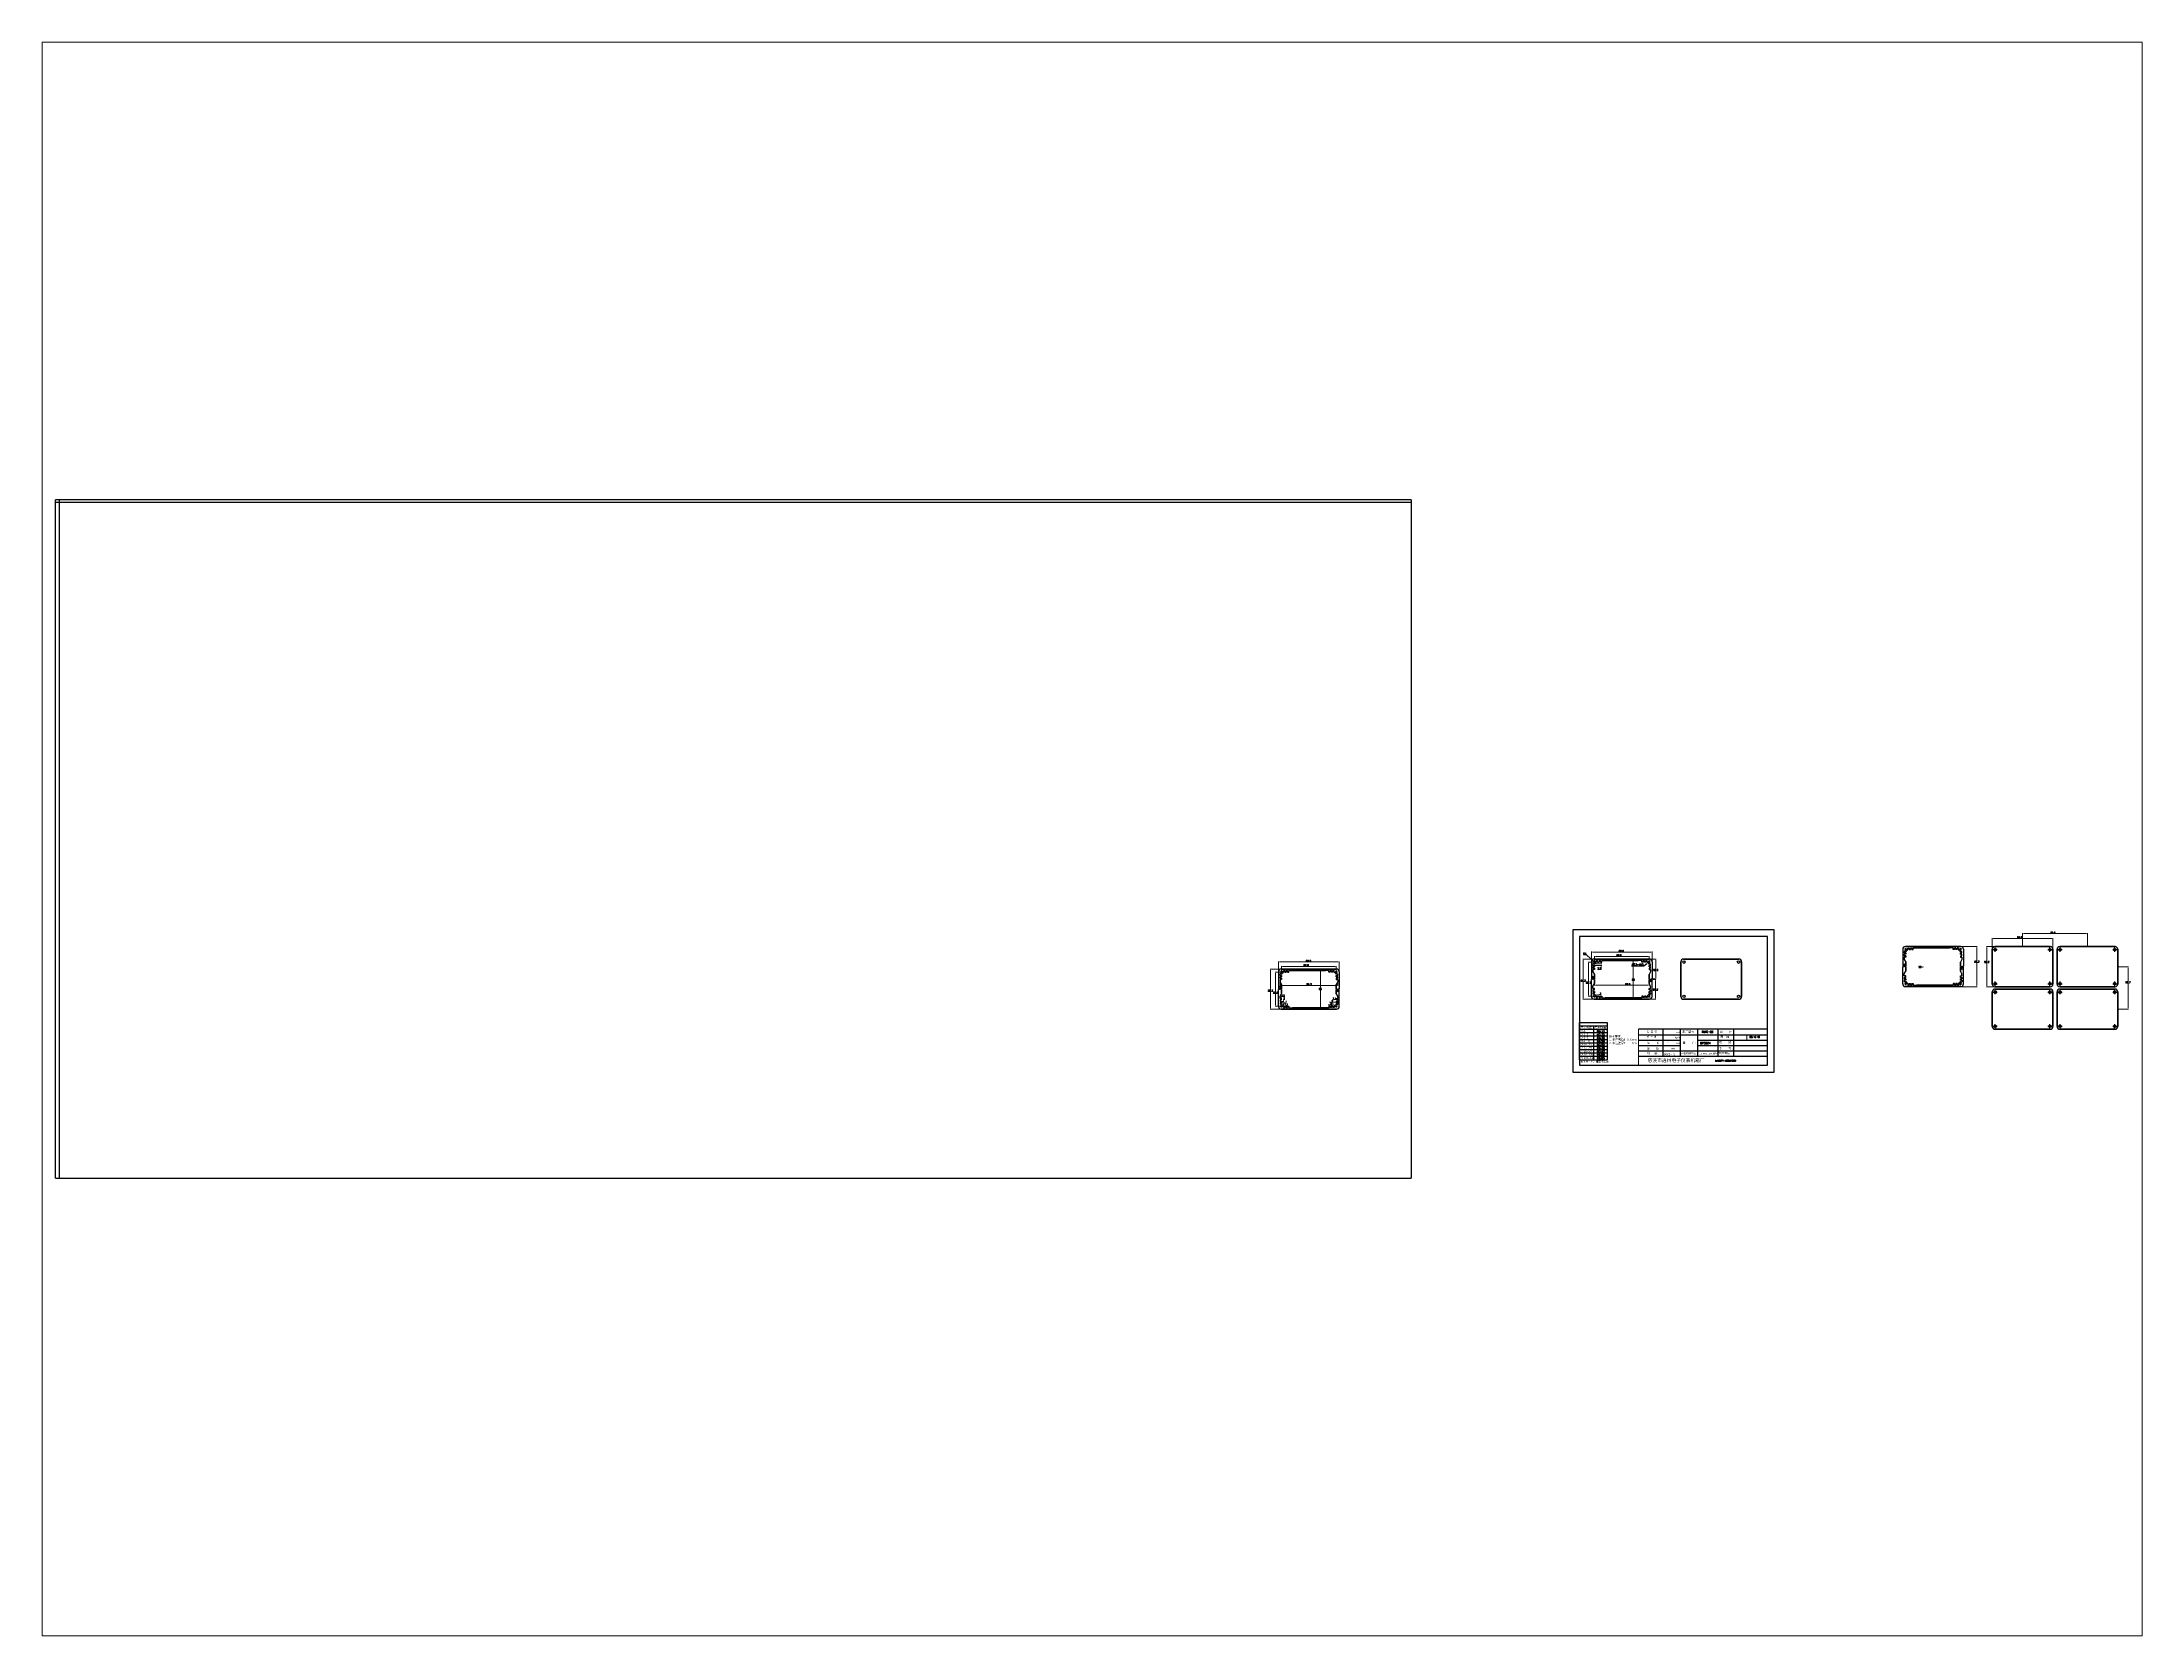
# Paper-space layout '布局1' of a CAD drawing. Header units: millimetres. Extents: x 26 to 231, y 20 to 176.
# The model-space entities are those that its viewports show. They can reach past a viewport. Long polylines and large blocks are cut down to what shows.
import ezdxf

# ---------------------------------------------------------------- set-up
doc = ezdxf.new("R2010")
doc.units = ezdxf.units.MM
doc.header["$PDMODE"] = 2
doc.header["$PDSIZE"] = 3
for name, color, linetype in [('BORDERLINE', 6, 'Continuous'), ('POINT', 2, 'Continuous'), ('PROPRO', 1, 'Continuous')]:
    doc.layers.add(name, color=color, linetype=linetype)
doc.styles.get("Standard").update_dxf_attribs({"font": 'txt.shx', "height": 2.5})
doc.dimstyles.new('ISO-25', dxfattribs={"dimtxt": 2.5, "dimasz": 2.5, "dimexe": 0, "dimexo": 0, "dimgap": 0, "dimtad": 1, "dimtih": 1, "dimtoh": 1, "dimdec": 1, "dimtxsty": 'Standard', "dimcen": 2.5, "dimclrd": 256, "dimclre": 256, "dimclrt": 256, "dimadec": 0, "dimazin": 0, "dimtfac": 1, "dimtdec": 1, "dimtmove": 0, "dimatfit": 3, "dimfxl": 0, "dimarcsym": 0})
doc.dimstyles.new('ISO-25$0', dxfattribs={"dimtxt": 3.5, "dimasz": 1.5, "dimexe": 0.6, "dimexo": 1, "dimgap": 0.3, "dimtad": 1, "dimtih": 1, "dimtoh": 1, "dimdec": 1, "dimdsep": 46, "dimtxsty": 'Standard', "dimcen": 0, "dimclrd": 256, "dimclre": 256, "dimclrt": 256, "dimaunit": 1, "dimadec": 0, "dimazin": 3, "dimtfac": 1, "dimtdec": 1, "dimtofl": 0, "dimtmove": 0, "dimatfit": 3, "dimfxl": 0, "dimlwd": 9, "dimlwe": 9, "dimarcsym": 0})

# ---------------------------------------------------------------- blocks, each defined once
blk = doc.blocks.new('*D1')
at = {"lineweight": 9}
for p, q in [((2785, 341.4), (2835.4, 341.4)), ((2834.8, 339.9), (2834.8, 320.7)), ((2834.8, 283.7), (2834.8, 317.5)), ((2786.9, 282.2), (2835.4, 282.2))]:
    blk.add_line(p, q, dxfattribs=at)
for points in [[(2834.5, 339.9), (2835, 339.9), (2834.8, 341.4)], [(2834.5, 283.7), (2835, 283.7), (2834.8, 282.2)]]:
    blk.add_solid(points)
at = {"layer": 'Defpoints', "color": 0}
for p in [(2784, 341.4), (2785.9, 282.2), (2834.8, 282.2)]:
    blk.add_point(p, dxfattribs=at)
at = {"insert": (2834.8, 319.1), "char_height": 2.5, "attachment_point": 5}
blk.add_mtext('59.2', dxfattribs=at)
blk = doc.blocks.new('*U2', base_point=(533.293, 336.791))
at = {"layer": 'POINT', "color": 2}
blk.add_point((533.293, 336.791), dxfattribs=at)
at = {"layer": 'PROPRO'}
blk.add_circle((533.293, 336.791), 1.75, dxfattribs=at)
blk = doc.blocks.new('*U3', base_point=(613.893, 336.791))
at = {"layer": 'POINT', "color": 2}
blk.add_point((613.893, 336.791), dxfattribs=at)
at = {"layer": 'PROPRO'}
blk.add_circle((613.893, 336.791), 1.75, dxfattribs=at)
blk = doc.blocks.new('*U4', base_point=(613.893, 286.591))
at = {"layer": 'POINT', "color": 2}
blk.add_point((613.893, 286.591), dxfattribs=at)
at = {"layer": 'PROPRO'}
blk.add_circle((613.893, 286.591), 1.75, dxfattribs=at)
blk = doc.blocks.new('*U5', base_point=(533.293, 286.591))
at = {"layer": 'POINT', "color": 2}
blk.add_point((533.293, 286.591), dxfattribs=at)
at = {"layer": 'PROPRO'}
blk.add_circle((533.293, 286.591), 1.75, dxfattribs=at)
blk = doc.blocks.new('*D6')
at = {"lineweight": 9}
for p, q in [((2857.5, 318.2), (2857.5, 353.8)), ((2859, 353.2), (2945.6, 353.2)), ((2947.1, 312.7), (2947.1, 353.8))]:
    blk.add_line(p, q, dxfattribs=at)
for points in [[(2859, 353.4), (2859, 352.9), (2857.5, 353.2)], [(2945.6, 353.4), (2945.6, 352.9), (2947.1, 353.2)]]:
    blk.add_solid(points)
at = {"layer": 'Defpoints', "color": 0}
for p in [(2947.1, 353.2), (2857.5, 317.2), (2947.1, 311.7)]:
    blk.add_point(p, dxfattribs=at)
at = {"insert": (2898, 354.8), "char_height": 2.5, "attachment_point": 5}
blk.add_mtext('89.6', dxfattribs=at)
blk = doc.blocks.new('*D7')
at = {"lineweight": 9}
for p, q in [((2901.3, 341.3), (2848.8, 341.3)), ((2849.4, 339.8), (2849.4, 320.2)), ((2849.4, 283.6), (2849.4, 317.1)), ((2901.3, 282.1), (2848.8, 282.1))]:
    blk.add_line(p, q, dxfattribs=at)
for points in [[(2849.1, 339.8), (2849.6, 339.8), (2849.4, 341.3)], [(2849.1, 283.6), (2849.6, 283.6), (2849.4, 282.1)]]:
    blk.add_solid(points)
at = {"layer": 'Defpoints', "color": 0}
for p in [(2902.3, 341.3), (2849.4, 282.1), (2902.3, 282.1)]:
    blk.add_point(p, dxfattribs=at)
at = {"insert": (2849.4, 318.7), "char_height": 2.5, "attachment_point": 5}
blk.add_mtext('59.2', dxfattribs=at)
blk = doc.blocks.new('*D8')
at = {"lineweight": 9}
for p, q in [((2902.3, 342.3), (2902.3, 361.1)), ((2903.8, 360.5), (2996.4, 360.5)), ((2997.9, 342.3), (2997.9, 361.1))]:
    blk.add_line(p, q, dxfattribs=at)
for points in [[(2903.8, 360.7), (2903.8, 360.2), (2902.3, 360.5)], [(2996.4, 360.7), (2996.4, 360.2), (2997.9, 360.5)]]:
    blk.add_solid(points)
at = {"layer": 'Defpoints', "color": 0}
for p in [(2902.3, 341.3), (2997.9, 360.5), (2997.9, 341.3)]:
    blk.add_point(p, dxfattribs=at)
at = {"insert": (2947.1, 362), "char_height": 2.5, "attachment_point": 5}
blk.add_mtext('95.6', dxfattribs=at)
blk = doc.blocks.new('*D9')
at = {"lineweight": 9}
for p, q in [((3043.7, 311.7), (3058.4, 311.7)), ((3057.8, 310.2), (3057.8, 290.2)), ((3057.8, 250.5), (3057.8, 287.1)), ((3043.7, 249), (3058.4, 249))]:
    blk.add_line(p, q, dxfattribs=at)
for points in [[(3057.5, 310.2), (3058, 310.2), (3057.8, 311.7)], [(3057.5, 250.5), (3058, 250.5), (3057.8, 249)]]:
    blk.add_solid(points)
at = {"layer": 'Defpoints', "color": 0}
for p in [(3042.7, 311.7), (3042.7, 249), (3057.8, 249)]:
    blk.add_point(p, dxfattribs=at)
at = {"insert": (3057.8, 288.7), "char_height": 2.5, "attachment_point": 5}
blk.add_mtext('62.7', dxfattribs=at)
blk = doc.blocks.new('*D11')
at = {"lineweight": 9}
for p, q in [((2305, 320.9), (2328.4, 320.9)), ((2327.8, 319.4), (2327.8, 294.2)), ((2327.8, 267.4), (2327.8, 291)), ((2303.5, 265.9), (2328.4, 265.9))]:
    blk.add_line(p, q, dxfattribs=at)
for points in [[(2327.5, 319.4), (2328, 319.4), (2327.8, 320.9)], [(2327.5, 267.4), (2328, 267.4), (2327.8, 265.9)]]:
    blk.add_solid(points)
at = {"layer": 'Defpoints', "color": 0}
for p in [(2304, 320.9), (2302.5, 265.9), (2327.8, 265.9)]:
    blk.add_point(p, dxfattribs=at)
at = {"insert": (2327.8, 292.6), "char_height": 2.5, "attachment_point": 5}
blk.add_mtext('55', dxfattribs=at)
blk = doc.blocks.new('*D12')
at = {"lineweight": 9}
for p, q in [((2270.5, 288.9), (2270.5, 283.7)), ((2272, 284.3), (2349.6, 284.3)), ((2351.1, 288.9), (2351.1, 283.7))]:
    blk.add_line(p, q, dxfattribs=at)
for points in [[(2272, 284.5), (2272, 284), (2270.5, 284.3)], [(2349.6, 284.5), (2349.6, 284), (2351.1, 284.3)]]:
    blk.add_solid(points)
at = {"layer": 'Defpoints', "color": 0}
for p in [(2270.5, 289.9), (2351.1, 289.9), (2351.1, 284.3)]:
    blk.add_point(p, dxfattribs=at)
at = {"insert": (2319.8, 285.8), "char_height": 2.5, "attachment_point": 5}
blk.add_mtext('80.6', dxfattribs=at)
blk = doc.blocks.new('*D13')
at = {"lineweight": 9}
for p, q in [((2278.3, 323), (2253.4, 323)), ((2254, 321.5), (2254, 292.7)), ((2254, 265.3), (2254, 289.6)), ((2271.8, 263.8), (2253.4, 263.8))]:
    blk.add_line(p, q, dxfattribs=at)
for points in [[(2253.8, 321.5), (2254.3, 321.5), (2254, 323)], [(2253.8, 265.3), (2254.3, 265.3), (2254, 263.8)]]:
    blk.add_solid(points)
at = {"layer": 'Defpoints', "color": 0}
for p in [(2254, 323), (2279.3, 323), (2272.8, 263.8)]:
    blk.add_point(p, dxfattribs=at)
at = {"insert": (2254, 291.1), "char_height": 2.5, "attachment_point": 5}
blk.add_mtext('59.2', dxfattribs=at)
blk = doc.blocks.new('*D14')
at = {"lineweight": 9}
for p, q in [((2269.5, 318.5), (2261.1, 318.5)), ((2261.7, 317), (2261.7, 289.6)), ((2261.7, 269.8), (2261.7, 286.4)), ((2269.5, 268.3), (2261.1, 268.3))]:
    blk.add_line(p, q, dxfattribs=at)
for points in [[(2261.5, 317), (2262, 317), (2261.7, 318.5)], [(2261.5, 269.8), (2262, 269.8), (2261.7, 268.3)]]:
    blk.add_solid(points)
at = {"layer": 'Defpoints', "color": 0}
for p in [(2270.5, 318.5), (2261.7, 268.3), (2270.5, 268.3)]:
    blk.add_point(p, dxfattribs=at)
at = {"insert": (2261.7, 288), "char_height": 2.5, "attachment_point": 5}
blk.add_mtext('50.2', dxfattribs=at)
blk = doc.blocks.new('*D15')
at = {"lineweight": 9}
for p, q in [((2270.5, 319.5), (2270.5, 327.4)), ((2272, 326.8), (2349.6, 326.8)), ((2351.1, 319.5), (2351.1, 327.4))]:
    blk.add_line(p, q, dxfattribs=at)
for points in [[(2272, 327), (2272, 326.5), (2270.5, 326.8)], [(2349.6, 327), (2349.6, 326.5), (2351.1, 326.8)]]:
    blk.add_solid(points)
at = {"layer": 'Defpoints', "color": 0}
for p in [(2270.5, 318.5), (2351.1, 326.8), (2351.1, 318.5)]:
    blk.add_point(p, dxfattribs=at)
at = {"insert": (2306.7, 328.3), "char_height": 2.5, "attachment_point": 5}
blk.add_mtext('80.6', dxfattribs=at)
blk = doc.blocks.new('*D16')
at = {"lineweight": 9}
for p, q in [((2266, 319.5), (2266, 333.9)), ((2267.5, 333.3), (2354.1, 333.3)), ((2355.6, 317.6), (2355.6, 333.9))]:
    blk.add_line(p, q, dxfattribs=at)
for points in [[(2267.5, 333.6), (2267.5, 333.1), (2266, 333.3)], [(2354.1, 333.6), (2354.1, 333.1), (2355.6, 333.3)]]:
    blk.add_solid(points)
at = {"layer": 'Defpoints', "color": 0}
for p in [(2266, 318.5), (2355.6, 333.3), (2355.6, 316.6)]:
    blk.add_point(p, dxfattribs=at)
at = {"insert": (2310.1, 334.9), "char_height": 2.5, "attachment_point": 5}
blk.add_mtext('89.6', dxfattribs=at)
blk = doc.blocks.new('*D17')
at = {"lineweight": 9}
for p, q in [((2271.8, 270.2), (2270.3, 270.2)), ((2273.3, 267.1), (2273.3, 270.8)), ((2275.3, 267.1), (2275.3, 270.8)), ((2276.8, 270.2), (2280.6, 270.2))]:
    blk.add_line(p, q, dxfattribs=at)
for points in [[(2271.8, 270.5), (2271.8, 270), (2273.3, 270.2)], [(2276.8, 270.5), (2276.8, 270), (2275.3, 270.2)]]:
    blk.add_solid(points)
at = {"layer": 'Defpoints', "color": 0}
for p in [(2273.3, 266.1), (2275.3, 270.2), (2275.3, 266.1)]:
    blk.add_point(p, dxfattribs=at)
at = {"insert": (2279.4, 271.8), "char_height": 2.5, "attachment_point": 5}
blk.add_mtext('2', dxfattribs=at)
blk = doc.blocks.new('*D18')
at = {"lineweight": 9}
for p, q in [((2269.2, 315.7), (2281.2, 315.7)), ((2269.2, 313.5), (2281.2, 313.5)), ((2280.6, 317.2), (2280.6, 318.7)), ((2280.6, 312), (2280.6, 307.7)), ((2280.6, 307.7), (2275.2, 307.7))]:
    blk.add_line(p, q, dxfattribs=at)
for points in [[(2280.3, 317.2), (2280.8, 317.2), (2280.6, 315.7)], [(2280.3, 312), (2280.8, 312), (2280.6, 313.5)]]:
    blk.add_solid(points)
at = {"layer": 'Defpoints', "color": 0}
for p in [(2268.2, 315.7), (2268.2, 313.5), (2280.6, 315.7)]:
    blk.add_point(p, dxfattribs=at)
at = {"insert": (2277.7, 309.3), "char_height": 2.5, "attachment_point": 5}
blk.add_mtext('2.2', dxfattribs=at)
blk = doc.blocks.new('*D19')
at = {"lineweight": 9}
for p, q in [((2347.4, 323), (2361.5, 323)), ((2360.9, 321.5), (2360.9, 308.6)), ((2356.6, 293.8), (2361.5, 293.8)), ((2360.9, 295.3), (2360.9, 305.5))]:
    blk.add_line(p, q, dxfattribs=at)
for points in [[(2360.7, 321.5), (2361.2, 321.5), (2360.9, 323)], [(2360.7, 295.3), (2361.2, 295.3), (2360.9, 293.8)]]:
    blk.add_solid(points)
at = {"layer": 'Defpoints', "color": 0}
for p in [(2346.4, 323), (2360.9, 323), (2355.6, 293.8)]:
    blk.add_point(p, dxfattribs=at)
at = {"insert": (2360.9, 307), "char_height": 2.5, "attachment_point": 5}
blk.add_mtext('29.2', dxfattribs=at)
blk = doc.blocks.new('*D20')
at = {"lineweight": 9}
for p, q in [((2356.6, 293), (2361.3, 293)), ((2360.7, 291.5), (2360.7, 279.6)), ((2350.2, 263.8), (2361.3, 263.8)), ((2360.7, 265.3), (2360.7, 276.4))]:
    blk.add_line(p, q, dxfattribs=at)
for points in [[(2360.4, 291.5), (2360.9, 291.5), (2360.7, 293)], [(2360.4, 265.3), (2360.9, 265.3), (2360.7, 263.8)]]:
    blk.add_solid(points)
at = {"layer": 'Defpoints', "color": 0}
for p in [(2355.6, 293), (2360.7, 293), (2349.2, 263.8)]:
    blk.add_point(p, dxfattribs=at)
at = {"insert": (2360.7, 278), "char_height": 2.5, "attachment_point": 5}
blk.add_mtext('29.2', dxfattribs=at)
blk = doc.blocks.new('*D21')
at = {"lineweight": -2}
for p, q in [((2325.2, 313), (2343.6, 313)), ((2343.6, 313), (2348, 316.3)), ((2352.1, 319.3), (2350.1, 317.8)), ((2354.1, 320.7), (2356.1, 322.2))]:
    blk.add_line(p, q, dxfattribs=at)
for points in [[(2347.8, 316.6), (2348.3, 315.9), (2350.1, 317.8)], [(2353.8, 321.1), (2354.3, 320.4), (2352.1, 319.3)]]:
    blk.add_solid(points)
at = {"layer": 'Defpoints', "color": 0}
for p in [(2350.1, 317.8), (2352.1, 319.3)]:
    blk.add_point(p, dxfattribs=at)
at = {"insert": (2334.4, 314.5), "char_height": 2.5, "attachment_point": 5}
blk.add_mtext('∅2,5-4M3', dxfattribs=at)
blk = doc.blocks.new('*D22')
at = {"lineweight": -2}
for p, q in [((2254.2, 329.6), (2258.4, 329.6)), ((2258.4, 329.6), (2265.2, 323.4)), ((2270, 319), (2267, 321.7))]:
    blk.add_line(p, q, dxfattribs=at)
blk.add_solid([(2265.4, 323.7), (2264.9, 323.1), (2267, 321.7)])
at = {"layer": 'Defpoints', "color": 0}
for p in [(2267, 321.7), (2270, 319)]:
    blk.add_point(p, dxfattribs=at)
at = {"insert": (2256.3, 330.9), "char_height": 2.5, "attachment_point": 5}
blk.add_mtext('R4', dxfattribs=at)
blk = doc.blocks.new('*D24')
at = {"lineweight": 9}
for p, q in [((1843.4, 306.1), (1866.8, 306.1)), ((1866.2, 304.6), (1866.2, 280.2)), ((1842, 251.1), (1866.8, 251.1)), ((1866.2, 252.6), (1866.2, 277.1))]:
    blk.add_line(p, q, dxfattribs=at)
for points in [[(1866, 304.6), (1866.5, 304.6), (1866.2, 306.1)], [(1866, 252.6), (1866.5, 252.6), (1866.2, 251.1)]]:
    blk.add_solid(points)
at = {"layer": 'Defpoints', "color": 0}
for p in [(1842.4, 306.1), (1841, 251.1), (1866.2, 251.1)]:
    blk.add_point(p, dxfattribs=at)
at = {"insert": (1866.2, 278.6), "char_height": 2.5, "attachment_point": 5}
blk.add_mtext('55', dxfattribs=at)
blk = doc.blocks.new('*D26')
at = {"lineweight": 9}
for p, q in [((1816.7, 308.2), (1791.9, 308.2)), ((1792.5, 306.7), (1792.5, 277.9)), ((1810.2, 249), (1791.9, 249)), ((1792.5, 250.5), (1792.5, 274.8))]:
    blk.add_line(p, q, dxfattribs=at)
for points in [[(1792.2, 306.7), (1792.7, 306.7), (1792.5, 308.2)], [(1792.2, 250.5), (1792.7, 250.5), (1792.5, 249)]]:
    blk.add_solid(points)
at = {"layer": 'Defpoints', "color": 0}
for p in [(1792.5, 308.2), (1817.7, 308.2), (1811.2, 249)]:
    blk.add_point(p, dxfattribs=at)
at = {"insert": (1792.5, 276.4), "char_height": 2.5, "attachment_point": 5}
blk.add_mtext('59.2', dxfattribs=at)
blk = doc.blocks.new('*D27')
at = {"lineweight": 9}
for p, q in [((1807.9, 303.7), (1799.5, 303.7)), ((1800.1, 302.2), (1800.1, 274.8)), ((1807.9, 253.5), (1799.5, 253.5)), ((1800.1, 255), (1800.1, 271.7))]:
    blk.add_line(p, q, dxfattribs=at)
for points in [[(1799.9, 302.2), (1800.4, 302.2), (1800.1, 303.7)], [(1799.9, 255), (1800.4, 255), (1800.1, 253.5)]]:
    blk.add_solid(points)
at = {"layer": 'Defpoints', "color": 0}
for p in [(1808.9, 303.7), (1800.1, 253.5), (1808.9, 253.5)]:
    blk.add_point(p, dxfattribs=at)
at = {"insert": (1800.1, 273.3), "char_height": 2.5, "attachment_point": 5}
blk.add_mtext('50.2', dxfattribs=at)
blk = doc.blocks.new('*D28')
at = {"lineweight": 9}
for p, q in [((1808.9, 304.7), (1808.9, 312.6)), ((1810.4, 312), (1888, 312)), ((1889.5, 304.7), (1889.5, 312.6))]:
    blk.add_line(p, q, dxfattribs=at)
for points in [[(1810.4, 312.2), (1810.4, 311.7), (1808.9, 312)], [(1888, 312.2), (1888, 311.7), (1889.5, 312)]]:
    blk.add_solid(points)
at = {"layer": 'Defpoints', "color": 0}
for p in [(1889.5, 312), (1808.9, 303.7), (1889.5, 303.7)]:
    blk.add_point(p, dxfattribs=at)
at = {"insert": (1845.2, 313.6), "char_height": 2.5, "attachment_point": 5}
blk.add_mtext('80.6', dxfattribs=at)
blk = doc.blocks.new('*D29')
at = {"lineweight": 9}
for p, q in [((1804.4, 304.7), (1804.4, 319.2)), ((1805.9, 318.6), (1892.5, 318.6)), ((1894, 302.8), (1894, 319.2))]:
    blk.add_line(p, q, dxfattribs=at)
for points in [[(1805.9, 318.8), (1805.9, 318.3), (1804.4, 318.6)], [(1892.5, 318.8), (1892.5, 318.3), (1894, 318.6)]]:
    blk.add_solid(points)
at = {"layer": 'Defpoints', "color": 0}
for p in [(1894, 318.6), (1804.4, 303.7), (1894, 301.8)]:
    blk.add_point(p, dxfattribs=at)
at = {"insert": (1848.6, 320.1), "char_height": 2.5, "attachment_point": 5}
blk.add_mtext('89.6', dxfattribs=at)
blk = doc.blocks.new('*D36')
at = {"lineweight": 9}
for p, q in [((1806.6, 289.9), (1806.6, 283.4)), ((1808.1, 284), (1890.3, 284)), ((1891.8, 288.2), (1891.8, 283.4))]:
    blk.add_line(p, q, dxfattribs=at)
for points in [[(1808.1, 284.3), (1808.1, 283.8), (1806.6, 284)], [(1890.3, 284.3), (1890.3, 283.8), (1891.8, 284)]]:
    blk.add_solid(points)
at = {"layer": 'Defpoints', "color": 0}
for p in [(1806.6, 290.9), (1891.8, 289.2), (1891.8, 284)]:
    blk.add_point(p, dxfattribs=at)
at = {"insert": (1849.6, 285.6), "char_height": 2.5, "attachment_point": 5}
blk.add_mtext('85.2', dxfattribs=at)
blk = doc.blocks.new('*D37')
at = {"lineweight": 9}
for p, q in [((1807.9, 262.7), (1807.6, 262.7)), ((1807.9, 260.5), (1807.6, 260.5)), ((1808.2, 264.2), (1808.2, 267.6)), ((1808.2, 267.6), (1813.5, 267.6)), ((1808.2, 259), (1808.2, 257.5))]:
    blk.add_line(p, q, dxfattribs=at)
for points in [[(1807.9, 264.2), (1808.4, 264.2), (1808.2, 262.7)], [(1807.9, 259), (1808.4, 259), (1808.2, 260.5)]]:
    blk.add_solid(points)
at = {"layer": 'Defpoints', "color": 0}
for p in [(1808.2, 260.5), (1808.9, 262.7), (1808.9, 260.5)]:
    blk.add_point(p, dxfattribs=at)
at = {"insert": (1811, 269.1), "char_height": 2.5, "attachment_point": 5}
blk.add_mtext('2.2', dxfattribs=at)
blk = doc.blocks.new('*D38')
at = {"lineweight": 9}
for p, q in [((1809.9, 260.5), (1812.3, 260.5)), ((1809.9, 258.5), (1812.3, 258.5)), ((1811.7, 262), (1811.7, 263.5)), ((1811.7, 263.5), (1813.7, 263.5)), ((1811.7, 257), (1811.7, 255.5))]:
    blk.add_line(p, q, dxfattribs=at)
for points in [[(1811.4, 262), (1811.9, 262), (1811.7, 260.5)], [(1811.4, 257), (1811.9, 257), (1811.7, 258.5)]]:
    blk.add_solid(points)
at = {"layer": 'Defpoints', "color": 0}
for p in [(1808.9, 260.5), (1808.9, 258.5), (1811.7, 258.5)]:
    blk.add_point(p, dxfattribs=at)
at = {"insert": (1812.8, 265.1), "char_height": 2.5, "attachment_point": 5}
blk.add_mtext('2', dxfattribs=at)
blk = doc.blocks.new('*D39')
at = {"lineweight": 9}
for p, q in [((1809.9, 258.5), (1816.1, 258.5)), ((1814.7, 251.3), (1816.1, 251.3)), ((1815.5, 260), (1815.5, 261.5)), ((1815.5, 249.8), (1815.5, 248.3))]:
    blk.add_line(p, q, dxfattribs=at)
for points in [[(1815.2, 260), (1815.7, 260), (1815.5, 258.5)], [(1815.2, 249.8), (1815.7, 249.8), (1815.5, 251.3)]]:
    blk.add_solid(points)
at = {"layer": 'Defpoints', "color": 0}
for p in [(1808.9, 258.5), (1813.7, 251.3), (1815.5, 251.3)]:
    blk.add_point(p, dxfattribs=at)
at = {"insert": (1815.5, 255.5), "char_height": 2.5, "attachment_point": 5}
blk.add_mtext('7.2', dxfattribs=at)
blk = doc.blocks.new('*D40')
at = {"lineweight": 9}
for p, q in [((1879.2, 255.6), (1877.7, 255.6)), ((1880.7, 252.3), (1880.7, 256.2)), ((1882.7, 252.3), (1882.7, 256.2)), ((1884.2, 255.6), (1885.7, 255.6))]:
    blk.add_line(p, q, dxfattribs=at)
for points in [[(1879.2, 255.8), (1879.2, 255.3), (1880.7, 255.6)], [(1884.2, 255.8), (1884.2, 255.3), (1882.7, 255.6)]]:
    blk.add_solid(points)
at = {"layer": 'Defpoints', "color": 0}
for p in [(1880.7, 251.3), (1882.7, 255.6), (1882.7, 251.3)]:
    blk.add_point(p, dxfattribs=at)
at = {"insert": (1881.7, 257.2), "char_height": 2.5, "attachment_point": 5}
blk.add_mtext('2', dxfattribs=at)
blk = doc.blocks.new('*D41')
at = {"lineweight": 9}
for p, q in [((1881.2, 259.1), (1879.7, 259.1)), ((1882.7, 254.5), (1882.7, 259.7)), ((1884.7, 254.5), (1884.7, 259.7)), ((1886.2, 259.1), (1887.7, 259.1))]:
    blk.add_line(p, q, dxfattribs=at)
for points in [[(1881.2, 259.4), (1881.2, 258.9), (1882.7, 259.1)], [(1886.2, 259.4), (1886.2, 258.9), (1884.7, 259.1)]]:
    blk.add_solid(points)
at = {"layer": 'Defpoints', "color": 0}
for p in [(1882.7, 253.5), (1884.7, 259.1), (1884.7, 253.5)]:
    blk.add_point(p, dxfattribs=at)
at = {"insert": (1883.7, 260.7), "char_height": 2.5, "attachment_point": 5}
blk.add_mtext('2', dxfattribs=at)
blk = doc.blocks.new('*D42')
at = {"lineweight": 9}
for p, q in [((1884.7, 252.3), (1884.7, 263.7)), ((1886.2, 263.1), (1890.3, 263.1)), ((1891.8, 257.3), (1891.8, 263.7))]:
    blk.add_line(p, q, dxfattribs=at)
for points in [[(1886.2, 263.3), (1886.2, 262.8), (1884.7, 263.1)], [(1890.3, 263.3), (1890.3, 262.8), (1891.8, 263.1)]]:
    blk.add_solid(points)
at = {"layer": 'Defpoints', "color": 0}
for p in [(1884.7, 251.3), (1891.8, 263.1), (1891.8, 256.3)]:
    blk.add_point(p, dxfattribs=at)
at = {"insert": (1886.9, 264.7), "char_height": 2.5, "attachment_point": 5}
blk.add_mtext('7.1', dxfattribs=at)

msp = doc.modelspace()

# ---------------------------------------------------------------- linework, layer by layer
at = {"color": 1}
for p, q in [((2811.0324, 341.4412), (2729.4324, 341.4412)), ((2729.4324, 341.4412), (2811.0324, 341.4412)), ((2725.4324, 337.4412), (2725.4324, 312.2412)), ((2726.6824, 312.2412), (2725.4324, 312.2412)), ((2725.4324, 286.2412), (2725.4324, 311.4412)), ((2726.8324, 311.4412), (2725.4324, 311.4412)), ((2726.6824, 313.3105), (2726.6824, 312.2412)), ((2726.6824, 313.3105), (2726.6824, 312.2412)), ((2726.8324, 313.3666), (2726.8324, 311.4412)), ((2727.6324, 331.9412), (2727.6324, 334.1412)), ((2729.9324, 334.1412), (2727.6324, 334.1412)), ((2729.9324, 331.9412), (2727.6324, 331.9412)), ((2729.9324, 329.9412), (2727.6324, 329.9412)), ((2727.6324, 327.7412), (2727.6324, 329.9412)), ((2729.9324, 327.7412), (2727.6324, 327.7412)), ((2727.6324, 325.7412), (2727.6324, 322.4412)), ((2729.9324, 325.7412), (2727.6324, 325.7412)), ((2727.6324, 322.4412), (2729.9324, 318.4412)), ((2728.5324, 313.3666), (2728.5324, 311.4412)), ((2729.9324, 311.4412), (2728.5324, 311.4412)), ((2728.7688, 337.3977), (2728.5789, 337.5876)), ((2728.6824, 313.3105), (2728.6824, 312.2412)), ((2728.6824, 313.3105), (2728.6824, 312.2412)), ((2729.9324, 312.2412), (2728.6824, 312.2412)), ((2729.4759, 338.1048), (2729.286, 338.2947)), ((2729.9324, 329.9412), (2729.9324, 331.9412)), ((2729.9324, 329.9412), (2729.9324, 331.9412)), ((2729.9324, 331.9412), (2729.9324, 329.9412)), ((2729.9324, 331.9412), (2729.9324, 329.9412)), ((2729.9324, 327.7412), (2729.9324, 325.7412)), ((2729.9324, 312.2412), (2729.9324, 318.4412)), ((2729.9324, 318.4412), (2729.9324, 312.2412)), ((2729.9324, 318.4412), (2729.9324, 312.2412)), ((2729.9324, 311.4412), (2729.9324, 305.2412)), ((2729.9324, 305.2412), (2729.9324, 311.4412)), ((2729.9324, 305.2412), (2729.9324, 311.4412)), ((2730.5668, 335.1755), (2730.0459, 335.6963)), ((2730.5668, 335.1755), (2730.0459, 335.6963)), ((2731.6981, 336.3069), (2731.1773, 336.8277)), ((2732.7293, 339.1412), (2734.7293, 339.1412)), ((2732.7293, 336.8086), (2732.7293, 339.1412)), ((2732.7293, 336.8086), (2732.7293, 339.1412)), ((2734.7293, 336.9412), (2734.7293, 339.1412)), ((2734.7293, 337.1412), (2734.7293, 339.1412)), ((2734.7293, 336.9412), (2736.7293, 336.9412)), ((2736.7293, 339.1412), (2738.7293, 339.1412)), ((2736.7293, 336.9412), (2736.7293, 339.1412)), ((2738.7293, 336.9412), (2738.7293, 339.1412)), ((2738.7293, 336.9412), (2740.7293, 336.9412)), ((2740.7293, 339.3412), (2794.523, 339.3412)), ((2740.7293, 336.9412), (2740.7293, 339.3412)), ((2799.7356, 339.3412), (2745.9419, 339.3412)), ((2799.7356, 336.9412), (2799.7356, 339.3412)), ((2801.7356, 336.9412), (2799.7356, 336.9412)), ((2803.7356, 339.1412), (2801.7356, 339.1412)), ((2801.7356, 336.9412), (2801.7356, 339.1412)), ((2803.7356, 336.9412), (2803.7356, 339.1412)), ((2805.7356, 336.9412), (2803.7356, 336.9412)), ((2807.7356, 339.1412), (2805.7356, 339.1412)), ((2805.7356, 336.9412), (2805.7356, 339.1412)), ((2805.7356, 337.1412), (2805.7356, 339.1412)), ((2807.7356, 336.8086), (2807.7356, 339.1412)), ((2807.7356, 336.8086), (2807.7356, 339.1412)), ((2808.7668, 336.3069), (2809.2876, 336.8277)), ((2809.8981, 335.1755), (2810.419, 335.6963)), ((2809.8981, 335.1755), (2810.419, 335.6963)), ((2810.5324, 334.1412), (2812.8324, 334.1412)), ((2810.5324, 331.9412), (2812.8324, 331.9412)), ((2810.5324, 329.9412), (2810.5324, 331.9412)), ((2810.5324, 329.9412), (2810.5324, 331.9412)), ((2810.5324, 331.9412), (2810.5324, 329.9412)), ((2810.5324, 331.9412), (2810.5324, 329.9412)), ((2810.5324, 329.9412), (2812.8324, 329.9412)), ((2810.5324, 327.7412), (2812.8324, 327.7412)), ((2810.5324, 327.7412), (2810.5324, 325.7412)), ((2810.5324, 325.7412), (2812.8324, 325.7412)), ((2812.8324, 322.4412), (2810.5324, 318.4412)), ((2810.5324, 312.2412), (2810.5324, 318.4412)), ((2810.5324, 318.4412), (2810.5324, 312.2412)), ((2810.5324, 318.4412), (2810.5324, 312.2412)), ((2810.5324, 312.2412), (2811.9324, 312.2412)), ((2810.5324, 311.4412), (2811.7824, 311.4412)), ((2810.5324, 311.4412), (2810.5324, 305.2412)), ((2810.5324, 305.2412), (2810.5324, 311.4412)), ((2810.5324, 305.2412), (2810.5324, 311.4412)), ((2810.989, 338.1048), (2811.1789, 338.2947)), ((2811.6961, 337.3977), (2811.886, 337.5876)), ((2811.7824, 310.3718), (2811.7824, 311.4412)), ((2811.7824, 310.3718), (2811.7824, 311.4412)), ((2811.9324, 310.3158), (2811.9324, 312.2412)), ((2812.8324, 331.9412), (2812.8324, 334.1412)), ((2812.8324, 327.7412), (2812.8324, 329.9412)), ((2812.8324, 325.7412), (2812.8324, 322.4412)), ((2813.6324, 312.2412), (2815.0324, 312.2412)), ((2813.6324, 310.3158), (2813.6324, 312.2412)), ((2813.7824, 311.4412), (2815.0324, 311.4412)), ((2813.7824, 310.3718), (2813.7824, 311.4412)), ((2813.7824, 310.3718), (2813.7824, 311.4412)), ((2815.0324, 337.4412), (2815.0324, 312.2412)), ((2815.0324, 286.2412), (2815.0324, 311.4412)), ((2727.6324, 301.2412), (2729.9324, 305.2412)), ((2727.6324, 297.9412), (2727.6324, 301.2412)), ((2729.9324, 297.9412), (2727.6324, 297.9412)), ((2729.9324, 295.9412), (2727.6324, 295.9412)), ((2727.6324, 295.9412), (2727.6324, 293.7412)), ((2729.9324, 293.7412), (2727.6324, 293.7412)), ((2729.9324, 291.7412), (2727.6324, 291.7412)), ((2727.6324, 291.7412), (2727.6324, 289.5412)), ((2729.9324, 289.5412), (2727.6324, 289.5412)), ((2728.7688, 286.2846), (2728.5789, 286.0947)), ((2729.4759, 285.5775), (2729.286, 285.3876)), ((2729.4324, 282.2412), (2811.0324, 282.2412)), ((2811.0324, 282.2412), (2729.4324, 282.2412)), ((2729.9324, 295.9412), (2729.9324, 297.9412)), ((2729.9324, 293.7412), (2729.9324, 291.7412)), ((2729.9324, 293.7412), (2729.9324, 291.7412)), ((2729.9324, 291.7412), (2729.9324, 293.7412)), ((2729.9324, 291.7412), (2729.9324, 293.7412)), ((2730.5668, 288.5069), (2730.0459, 287.986)), ((2730.5668, 288.5069), (2730.0459, 287.986)), ((2731.6981, 287.3755), (2731.1773, 286.8546)), ((2732.7293, 286.8737), (2732.7293, 284.5412)), ((2732.7293, 286.8737), (2732.7293, 284.5412)), ((2732.7293, 284.5412), (2734.7293, 284.5412)), ((2734.7293, 286.7412), (2734.7293, 284.5412)), ((2734.7293, 286.7412), (2736.7293, 286.7412)), ((2734.7293, 286.5412), (2734.7293, 284.5412)), ((2736.7293, 286.7412), (2736.7293, 284.5412)), ((2736.7293, 284.5412), (2738.7293, 284.5412)), ((2738.7293, 286.7412), (2738.7293, 284.5412)), ((2738.7293, 286.7412), (2740.7293, 286.7412)), ((2740.7293, 286.7412), (2740.7293, 284.3412)), ((2740.7293, 284.3412), (2794.523, 284.3412)), ((2799.7356, 284.3412), (2745.9419, 284.3412)), ((2799.7356, 286.7412), (2799.7356, 284.3412)), ((2801.7356, 286.7412), (2799.7356, 286.7412)), ((2801.7356, 286.7412), (2801.7356, 284.5412)), ((2803.7356, 284.5412), (2801.7356, 284.5412)), ((2803.7356, 286.7412), (2803.7356, 284.5412)), ((2805.7356, 286.7412), (2803.7356, 286.7412)), ((2805.7356, 286.7412), (2805.7356, 284.5412)), ((2805.7356, 286.5412), (2805.7356, 284.5412)), ((2807.7356, 284.5412), (2805.7356, 284.5412)), ((2807.7356, 286.8737), (2807.7356, 284.5412)), ((2807.7356, 286.8737), (2807.7356, 284.5412)), ((2808.7668, 287.3755), (2809.2876, 286.8546)), ((2809.8981, 288.5069), (2810.419, 287.986)), ((2809.8981, 288.5069), (2810.419, 287.986)), ((2812.8324, 301.2412), (2810.5324, 305.2412)), ((2810.5324, 297.9412), (2812.8324, 297.9412)), ((2810.5324, 295.9412), (2810.5324, 297.9412)), ((2810.5324, 295.9412), (2812.8324, 295.9412)), ((2810.5324, 293.7412), (2812.8324, 293.7412)), ((2810.5324, 293.7412), (2810.5324, 291.7412)), ((2810.5324, 293.7412), (2810.5324, 291.7412)), ((2810.5324, 291.7412), (2810.5324, 293.7412)), ((2810.5324, 291.7412), (2810.5324, 293.7412)), ((2810.5324, 291.7412), (2812.8324, 291.7412)), ((2810.5324, 289.5412), (2812.8324, 289.5412)), ((2810.989, 285.5775), (2811.1789, 285.3876)), ((2811.6961, 286.2846), (2811.886, 286.0947)), ((2812.8324, 297.9412), (2812.8324, 301.2412)), ((2812.8324, 295.9412), (2812.8324, 293.7412)), ((2812.8324, 291.7412), (2812.8324, 289.5412))]:
    msp.add_line(p, q, dxfattribs=at)
for p, q in [((2943.0561, 341.2909), (2861.4561, 341.2909)), ((2861.4561, 341.2909), (2943.0561, 341.2909)), ((2957.0561, 341.2909), (3038.6561, 341.2909)), ((3038.6561, 341.2909), (2957.0561, 341.2909)), ((2265.9617, 319.0081), (2265.9617, 293.8081)), ((2268.1617, 313.5081), (2268.1617, 315.7081)), ((2270.4617, 315.7081), (2268.1617, 315.7081)), ((2270.4617, 313.5081), (2268.1617, 313.5081)), ((2270.4617, 311.5081), (2268.1617, 311.5081)), ((2268.1617, 309.3081), (2268.1617, 311.5081)), ((2269.298, 318.9646), (2269.1081, 319.1545)), ((2270.0051, 319.6717), (2269.8152, 319.8616)), ((2351.5617, 323.0081), (2269.9617, 323.0081)), ((2269.9617, 323.0081), (2351.5617, 323.0081)), ((2270.4617, 311.5081), (2270.4617, 313.5081)), ((2270.4617, 311.5081), (2270.4617, 313.5081)), ((2270.4617, 313.5081), (2270.4617, 311.5081)), ((2270.4617, 313.5081), (2270.4617, 311.5081)), ((2271.096, 316.7424), (2270.5751, 317.2632)), ((2271.096, 316.7424), (2270.5751, 317.2632)), ((2272.2274, 317.8738), (2271.7065, 318.3946)), ((2273.2585, 320.7081), (2275.2585, 320.7081)), ((2273.2585, 318.3756), (2273.2585, 320.7081)), ((2273.2585, 318.3756), (2273.2585, 320.7081)), ((2275.2585, 318.5081), (2275.2585, 320.7081)), ((2275.2585, 318.7081), (2275.2585, 320.7081)), ((2275.2585, 318.5081), (2277.2585, 318.5081)), ((2277.2585, 320.7081), (2279.2585, 320.7081)), ((2277.2585, 318.5081), (2277.2585, 320.7081)), ((2279.2585, 318.5081), (2279.2585, 320.7081)), ((2279.2585, 318.5081), (2281.2585, 318.5081)), ((2281.2585, 320.9081), (2335.0522, 320.9081)), ((2281.2585, 318.5081), (2281.2585, 320.9081)), ((2340.2648, 320.9081), (2286.4711, 320.9081)), ((2340.2648, 318.5081), (2340.2648, 320.9081)), ((2342.2648, 318.5081), (2340.2648, 318.5081)), ((2344.2648, 320.7081), (2342.2648, 320.7081)), ((2342.2648, 318.5081), (2342.2648, 320.7081)), ((2344.2648, 318.5081), (2344.2648, 320.7081)), ((2346.2648, 318.5081), (2344.2648, 318.5081)), ((2348.2648, 320.7081), (2346.2648, 320.7081)), ((2346.2648, 318.5081), (2346.2648, 320.7081)), ((2346.2648, 318.7081), (2346.2648, 320.7081)), ((2348.2648, 318.3756), (2348.2648, 320.7081)), ((2348.2648, 318.3756), (2348.2648, 320.7081)), ((2349.296, 317.8738), (2349.8168, 318.3946)), ((2350.4274, 316.7424), (2350.9482, 317.2632)), ((2350.4274, 316.7424), (2350.9482, 317.2632)), ((2351.0617, 315.7081), (2353.3617, 315.7081)), ((2351.0617, 313.5081), (2353.3617, 313.5081)), ((2351.0617, 311.5081), (2351.0617, 313.5081)), ((2351.0617, 311.5081), (2351.0617, 313.5081)), ((2351.0617, 313.5081), (2351.0617, 311.5081)), ((2351.0617, 313.5081), (2351.0617, 311.5081)), ((2351.0617, 311.5081), (2353.3617, 311.5081)), ((2351.5182, 319.6717), (2351.7081, 319.8616)), ((2352.2253, 318.9646), (2352.4152, 319.1545)), ((2353.3617, 313.5081), (2353.3617, 315.7081)), ((2353.3617, 309.3081), (2353.3617, 311.5081)), ((2355.5617, 319.0081), (2355.5617, 293.8081)), ((2397.9853, 318.8578), (2397.9853, 267.6578)), ((2397.9853, 267.6578), (2397.9853, 318.8578)), ((2397.9853, 267.6578), (2397.9853, 318.8578)), ((2483.5853, 322.8578), (2401.9853, 322.8578)), ((2401.9853, 322.8578), (2483.5853, 322.8578)), ((2487.5853, 318.8578), (2487.5853, 267.6578)), ((2487.5853, 318.8578), (2487.5853, 267.6578)), ((2487.5853, 267.6578), (2487.5853, 318.8578)), ((2857.4561, 337.2909), (2857.4561, 286.0909)), ((2857.4561, 286.0909), (2857.4561, 337.2909)), ((2857.4561, 286.0909), (2857.4561, 337.2909)), ((2947.0561, 337.2909), (2947.0561, 286.0909)), ((2947.0561, 337.2909), (2947.0561, 286.0909)), ((2947.0561, 286.0909), (2947.0561, 337.2909)), ((2953.0561, 286.0909), (2953.0561, 337.2909)), ((2953.0561, 286.0909), (2953.0561, 337.2909)), ((2953.0561, 337.2909), (2953.0561, 286.0909)), ((3042.6561, 286.0909), (3042.6561, 337.2909)), ((3042.6561, 337.2909), (3042.6561, 286.0909)), ((3042.6561, 337.2909), (3042.6561, 286.0909)), ((1804.3892, 304.2365), (1804.3892, 279.0365)), ((1805.6392, 279.0365), (1804.3892, 279.0365)), ((1805.6392, 280.1058), (1805.6392, 279.0365)), ((1805.6392, 280.1058), (1805.6392, 279.0365)), ((1805.7892, 280.1619), (1805.7892, 278.2365)), ((1806.5892, 298.7365), (1806.5892, 300.9365)), ((1808.8892, 300.9365), (1806.5892, 300.9365)), ((1808.8892, 298.7365), (1806.5892, 298.7365)), ((1808.8892, 296.7365), (1806.5892, 296.7365)), ((1806.5892, 294.5365), (1806.5892, 296.7365)), ((1808.8892, 294.5365), (1806.5892, 294.5365)), ((1806.5892, 292.5365), (1806.5892, 289.2365)), ((1808.8892, 292.5365), (1806.5892, 292.5365)), ((1806.5892, 289.2365), (1808.8892, 285.2365)), ((1807.4892, 280.1619), (1807.4892, 278.2365)), ((1807.7255, 304.193), (1807.5356, 304.3829)), ((1807.6392, 280.1058), (1807.6392, 279.0365)), ((1807.6392, 280.1058), (1807.6392, 279.0365)), ((1808.8892, 279.0365), (1807.6392, 279.0365)), ((1808.4326, 304.9001), (1808.2427, 305.0901)), ((1889.9892, 308.2365), (1808.3892, 308.2365)), ((1808.3892, 308.2365), (1889.9892, 308.2365)), ((1808.8892, 296.7365), (1808.8892, 298.7365)), ((1808.8892, 296.7365), (1808.8892, 298.7365)), ((1808.8892, 298.7365), (1808.8892, 296.7365)), ((1808.8892, 298.7365), (1808.8892, 296.7365)), ((1808.8892, 294.5365), (1808.8892, 292.5365)), ((1808.8892, 279.0365), (1808.8892, 285.2365)), ((1808.8892, 285.2365), (1808.8892, 279.0365)), ((1808.8892, 285.2365), (1808.8892, 279.0365)), ((1809.5235, 301.9708), (1809.0027, 302.4917)), ((1809.5235, 301.9708), (1809.0027, 302.4917)), ((1810.6549, 303.1022), (1810.134, 303.623)), ((1811.686, 305.9365), (1813.686, 305.9365)), ((1811.686, 303.604), (1811.686, 305.9365)), ((1811.686, 303.604), (1811.686, 305.9365)), ((1813.686, 303.7365), (1813.686, 305.9365)), ((1813.686, 303.9365), (1813.686, 305.9365)), ((1813.686, 303.7365), (1815.686, 303.7365)), ((1815.686, 305.9365), (1817.686, 305.9365)), ((1815.686, 303.7365), (1815.686, 305.9365)), ((1817.686, 303.7365), (1817.686, 305.9365)), ((1817.686, 303.7365), (1819.686, 303.7365)), ((1819.686, 306.1365), (1873.4797, 306.1365)), ((1819.686, 303.7365), (1819.686, 306.1365)), ((1878.6923, 306.1365), (1824.8986, 306.1365)), ((1878.6923, 303.7365), (1878.6923, 306.1365)), ((1880.6923, 303.7365), (1878.6923, 303.7365)), ((1882.6923, 305.9365), (1880.6923, 305.9365)), ((1880.6923, 303.7365), (1880.6923, 305.9365)), ((1882.6923, 303.7365), (1882.6923, 305.9365)), ((1884.6923, 303.7365), (1882.6923, 303.7365)), ((1886.6923, 305.9365), (1884.6923, 305.9365)), ((1884.6923, 303.7365), (1884.6923, 305.9365)), ((1884.6923, 303.9365), (1884.6923, 305.9365)), ((1886.6923, 303.604), (1886.6923, 305.9365)), ((1886.6923, 303.604), (1886.6923, 305.9365)), ((1887.7235, 303.1022), (1888.2443, 303.623)), ((1888.8549, 301.9708), (1889.3757, 302.4917)), ((1888.8549, 301.9708), (1889.3757, 302.4917)), ((1889.4892, 300.9365), (1891.7892, 300.9365)), ((1889.4892, 298.7365), (1891.7892, 298.7365)), ((1889.4892, 296.7365), (1889.4892, 298.7365)), ((1889.4892, 296.7365), (1889.4892, 298.7365)), ((1889.4892, 298.7365), (1889.4892, 296.7365)), ((1889.4892, 298.7365), (1889.4892, 296.7365)), ((1889.4892, 296.7365), (1891.7892, 296.7365)), ((1889.4892, 294.5365), (1891.7892, 294.5365)), ((1889.4892, 294.5365), (1889.4892, 292.5365)), ((1889.4892, 292.5365), (1891.7892, 292.5365)), ((1891.7892, 289.2365), (1889.4892, 285.2365)), ((1889.4892, 279.0365), (1889.4892, 285.2365)), ((1889.4892, 285.2365), (1889.4892, 279.0365)), ((1889.4892, 285.2365), (1889.4892, 279.0365)), ((1889.4892, 279.0365), (1890.8892, 279.0365)), ((1889.9457, 304.9001), (1890.1356, 305.0901)), ((1890.6528, 304.193), (1890.8427, 304.3829)), ((1890.8892, 277.1111), (1890.8892, 279.0365)), ((1891.7892, 298.7365), (1891.7892, 300.9365)), ((1891.7892, 294.5365), (1891.7892, 296.7365)), ((1891.7892, 292.5365), (1891.7892, 289.2365)), ((1892.5892, 279.0365), (1893.9892, 279.0365)), ((1892.5892, 277.1111), (1892.5892, 279.0365)), ((1893.9892, 304.2365), (1893.9892, 279.0365)), ((2267.2117, 293.8081), (2265.9617, 293.8081)), ((2265.9617, 267.8081), (2265.9617, 293.0081)), ((2267.3617, 293.0081), (2265.9617, 293.0081)), ((2267.2117, 294.8774), (2267.2117, 293.8081)), ((2267.2117, 294.8774), (2267.2117, 293.8081)), ((2267.3617, 294.9335), (2267.3617, 293.0081)), ((2270.4617, 309.3081), (2268.1617, 309.3081)), ((2268.1617, 307.3081), (2268.1617, 304.0081)), ((2270.4617, 307.3081), (2268.1617, 307.3081)), ((2268.1617, 304.0081), (2270.4617, 300.0081)), ((2268.1617, 282.8081), (2270.4617, 286.8081)), ((2268.1617, 279.5081), (2268.1617, 282.8081)), ((2270.4617, 279.5081), (2268.1617, 279.5081)), ((2269.0617, 294.9335), (2269.0617, 293.0081)), ((2270.4617, 293.0081), (2269.0617, 293.0081)), ((2269.2117, 294.8774), (2269.2117, 293.8081)), ((2269.2117, 294.8774), (2269.2117, 293.8081)), ((2270.4617, 293.8081), (2269.2117, 293.8081)), ((2270.4617, 309.3081), (2270.4617, 307.3081)), ((2270.4617, 293.8081), (2270.4617, 300.0081)), ((2270.4617, 300.0081), (2270.4617, 293.8081)), ((2270.4617, 300.0081), (2270.4617, 293.8081)), ((2270.4617, 293.0081), (2270.4617, 286.8081)), ((2270.4617, 286.8081), (2270.4617, 293.0081)), ((2270.4617, 286.8081), (2270.4617, 293.0081)), ((2270.4617, 277.5081), (2270.4617, 279.5081)), ((2351.0617, 309.3081), (2353.3617, 309.3081)), ((2351.0617, 309.3081), (2351.0617, 307.3081)), ((2351.0617, 307.3081), (2353.3617, 307.3081)), ((2353.3617, 304.0081), (2351.0617, 300.0081)), ((2351.0617, 293.8081), (2351.0617, 300.0081)), ((2351.0617, 300.0081), (2351.0617, 293.8081)), ((2351.0617, 300.0081), (2351.0617, 293.8081)), ((2351.0617, 293.8081), (2352.4617, 293.8081)), ((2351.0617, 293.0081), (2352.3117, 293.0081)), ((2351.0617, 293.0081), (2351.0617, 286.8081)), ((2351.0617, 286.8081), (2351.0617, 293.0081)), ((2351.0617, 286.8081), (2351.0617, 293.0081)), ((2353.3617, 282.8081), (2351.0617, 286.8081)), ((2351.0617, 279.5081), (2353.3617, 279.5081)), ((2351.0617, 277.5081), (2351.0617, 279.5081)), ((2352.3117, 291.9387), (2352.3117, 293.0081)), ((2352.3117, 291.9387), (2352.3117, 293.0081)), ((2352.4617, 291.8827), (2352.4617, 293.8081)), ((2353.3617, 307.3081), (2353.3617, 304.0081)), ((2353.3617, 279.5081), (2353.3617, 282.8081)), ((2354.1617, 293.8081), (2355.5617, 293.8081)), ((2354.1617, 291.8827), (2354.1617, 293.8081)), ((2354.3117, 293.0081), (2355.5617, 293.0081)), ((2354.3117, 291.9387), (2354.3117, 293.0081)), ((2354.3117, 291.9387), (2354.3117, 293.0081)), ((2355.5617, 267.8081), (2355.5617, 293.0081)), ((2861.4561, 282.0909), (2943.0561, 282.0909)), ((2943.0561, 282.0909), (2861.4561, 282.0909)), ((3038.6561, 282.0909), (2957.0561, 282.0909)), ((2957.0561, 282.0909), (3038.6561, 282.0909)), ((1804.3892, 253.0365), (1804.3892, 278.2365)), ((1805.7892, 278.2365), (1804.3892, 278.2365)), ((1806.5892, 268.0365), (1808.8892, 272.0365)), ((1806.5892, 264.7365), (1806.5892, 268.0365)), ((1808.8892, 264.7365), (1806.5892, 264.7365)), ((1808.8892, 262.7365), (1806.5892, 262.7365)), ((1806.5892, 262.7365), (1806.5892, 260.5365)), ((1808.8892, 260.5365), (1806.5892, 260.5365)), ((1808.8892, 258.5365), (1806.5892, 258.5365)), ((1806.5892, 258.5365), (1806.5892, 256.3365)), ((1808.8892, 256.3365), (1806.5892, 256.3365)), ((1808.8892, 278.2365), (1807.4892, 278.2365)), ((1807.7255, 253.08), (1807.5356, 252.8901)), ((1808.4326, 252.3729), (1808.2427, 252.1829)), ((1808.3892, 249.0365), (1889.9892, 249.0365)), ((1889.9892, 249.0365), (1808.3892, 249.0365)), ((1808.8892, 278.2365), (1808.8892, 272.0365)), ((1808.8892, 272.0365), (1808.8892, 278.2365)), ((1808.8892, 272.0365), (1808.8892, 278.2365)), ((1808.8892, 262.7365), (1808.8892, 264.7365)), ((1808.8892, 260.5365), (1808.8892, 258.5365)), ((1808.8892, 260.5365), (1808.8892, 258.5365)), ((1808.8892, 258.5365), (1808.8892, 260.5365)), ((1808.8892, 258.5365), (1808.8892, 260.5365)), ((1809.5235, 255.3022), (1809.0027, 254.7813)), ((1809.5235, 255.3022), (1809.0027, 254.7813)), ((1810.6549, 254.1708), (1810.134, 253.65)), ((1811.686, 253.669), (1811.686, 251.3365)), ((1811.686, 253.669), (1811.686, 251.3365)), ((1811.686, 251.3365), (1813.686, 251.3365)), ((1813.686, 253.5365), (1813.686, 251.3365)), ((1813.686, 253.5365), (1815.686, 253.5365)), ((1813.686, 253.3365), (1813.686, 251.3365)), ((1815.686, 253.5365), (1815.686, 251.3365)), ((1815.686, 251.3365), (1817.686, 251.3365)), ((1817.686, 253.5365), (1817.686, 251.3365)), ((1817.686, 253.5365), (1819.686, 253.5365)), ((1819.686, 253.5365), (1819.686, 251.1365)), ((1819.686, 251.1365), (1873.4797, 251.1365)), ((1878.6923, 251.1365), (1824.8986, 251.1365)), ((1878.6923, 253.5365), (1878.6923, 251.1365)), ((1880.6923, 253.5365), (1878.6923, 253.5365)), ((1880.6923, 253.5365), (1880.6923, 251.3365)), ((1882.6923, 251.3365), (1880.6923, 251.3365)), ((1882.6923, 253.5365), (1882.6923, 251.3365)), ((1884.6923, 253.5365), (1882.6923, 253.5365)), ((1884.6923, 253.5365), (1884.6923, 251.3365)), ((1884.6923, 253.3365), (1884.6923, 251.3365)), ((1886.6923, 251.3365), (1884.6923, 251.3365)), ((1886.6923, 253.669), (1886.6923, 251.3365)), ((1886.6923, 253.669), (1886.6923, 251.3365)), ((1887.7235, 254.1708), (1888.2443, 253.65)), ((1888.8549, 255.3022), (1889.3757, 254.7813)), ((1888.8549, 255.3022), (1889.3757, 254.7813)), ((1889.4892, 278.2365), (1890.7392, 278.2365)), ((1889.4892, 278.2365), (1889.4892, 272.0365)), ((1889.4892, 272.0365), (1889.4892, 278.2365)), ((1889.4892, 272.0365), (1889.4892, 278.2365)), ((1891.7892, 268.0365), (1889.4892, 272.0365)), ((1889.4892, 264.7365), (1891.7892, 264.7365)), ((1889.4892, 262.7365), (1889.4892, 264.7365)), ((1889.4892, 262.7365), (1891.7892, 262.7365)), ((1889.4892, 260.5365), (1891.7892, 260.5365)), ((1889.4892, 260.5365), (1889.4892, 258.5365)), ((1889.4892, 260.5365), (1889.4892, 258.5365)), ((1889.4892, 258.5365), (1889.4892, 260.5365)), ((1889.4892, 258.5365), (1889.4892, 260.5365)), ((1889.4892, 258.5365), (1891.7892, 258.5365)), ((1889.4892, 256.3365), (1891.7892, 256.3365)), ((1889.9457, 252.3729), (1890.1356, 252.1829)), ((1890.6528, 253.08), (1890.8427, 252.8901)), ((1890.7392, 277.1672), (1890.7392, 278.2365)), ((1890.7392, 277.1672), (1890.7392, 278.2365)), ((1891.7892, 264.7365), (1891.7892, 268.0365)), ((1891.7892, 262.7365), (1891.7892, 260.5365)), ((1891.7892, 258.5365), (1891.7892, 256.3365)), ((1892.7392, 278.2365), (1893.9892, 278.2365)), ((1892.7392, 277.1672), (1892.7392, 278.2365)), ((1892.7392, 277.1672), (1892.7392, 278.2365)), ((1893.9892, 253.0365), (1893.9892, 278.2365)), ((2270.4617, 277.5081), (2268.1617, 277.5081)), ((2268.1617, 277.5081), (2268.1617, 275.3081)), ((2270.4617, 275.3081), (2268.1617, 275.3081)), ((2270.4617, 273.3081), (2268.1617, 273.3081)), ((2268.1617, 273.3081), (2268.1617, 271.1081)), ((2270.4617, 271.1081), (2268.1617, 271.1081)), ((2269.298, 267.8515), (2269.1081, 267.6616)), ((2270.0051, 267.1444), (2269.8152, 266.9545)), ((2269.9617, 263.8081), (2351.5617, 263.8081)), ((2351.5617, 263.8081), (2269.9617, 263.8081)), ((2270.4617, 275.3081), (2270.4617, 273.3081)), ((2270.4617, 275.3081), (2270.4617, 273.3081)), ((2270.4617, 273.3081), (2270.4617, 275.3081)), ((2270.4617, 273.3081), (2270.4617, 275.3081)), ((2271.096, 270.0738), (2270.5751, 269.5529)), ((2271.096, 270.0738), (2270.5751, 269.5529)), ((2272.2274, 268.9424), (2271.7065, 268.4216)), ((2273.2585, 268.4406), (2273.2585, 266.1081)), ((2273.2585, 268.4406), (2273.2585, 266.1081)), ((2273.2585, 266.1081), (2275.2585, 266.1081)), ((2275.2585, 268.3081), (2275.2585, 266.1081)), ((2275.2585, 268.3081), (2277.2585, 268.3081)), ((2275.2585, 268.1081), (2275.2585, 266.1081)), ((2277.2585, 268.3081), (2277.2585, 266.1081)), ((2277.2585, 266.1081), (2279.2585, 266.1081)), ((2279.2585, 268.3081), (2279.2585, 266.1081)), ((2279.2585, 268.3081), (2281.2585, 268.3081)), ((2281.2585, 268.3081), (2281.2585, 265.9081)), ((2281.2585, 265.9081), (2335.0522, 265.9081)), ((2340.2648, 265.9081), (2286.4711, 265.9081)), ((2340.2648, 268.3081), (2340.2648, 265.9081)), ((2342.2648, 268.3081), (2340.2648, 268.3081)), ((2342.2648, 268.3081), (2342.2648, 266.1081)), ((2344.2648, 266.1081), (2342.2648, 266.1081)), ((2344.2648, 268.3081), (2344.2648, 266.1081)), ((2346.2648, 268.3081), (2344.2648, 268.3081)), ((2346.2648, 268.3081), (2346.2648, 266.1081)), ((2346.2648, 268.1081), (2346.2648, 266.1081)), ((2348.2648, 266.1081), (2346.2648, 266.1081)), ((2348.2648, 268.4406), (2348.2648, 266.1081)), ((2348.2648, 268.4406), (2348.2648, 266.1081)), ((2349.296, 268.9424), (2349.8168, 268.4216)), ((2350.4274, 270.0738), (2350.9482, 269.5529)), ((2350.4274, 270.0738), (2350.9482, 269.5529)), ((2351.0617, 277.5081), (2353.3617, 277.5081)), ((2351.0617, 275.3081), (2353.3617, 275.3081)), ((2351.0617, 275.3081), (2351.0617, 273.3081)), ((2351.0617, 275.3081), (2351.0617, 273.3081)), ((2351.0617, 273.3081), (2351.0617, 275.3081)), ((2351.0617, 273.3081), (2351.0617, 275.3081)), ((2351.0617, 273.3081), (2353.3617, 273.3081)), ((2351.0617, 271.1081), (2353.3617, 271.1081)), ((2351.5182, 267.1444), (2351.7081, 266.9545)), ((2352.2253, 267.8515), (2352.4152, 267.6616)), ((2353.3617, 277.5081), (2353.3617, 275.3081)), ((2353.3617, 273.3081), (2353.3617, 271.1081)), ((2401.9853, 263.6578), (2483.5853, 263.6578)), ((2483.5853, 263.6578), (2401.9853, 263.6578)), ((2857.4561, 223.3909), (2857.4561, 274.5909)), ((2857.4561, 223.3909), (2857.4561, 274.5909)), ((2857.4561, 274.5909), (2857.4561, 223.3909)), ((2861.4561, 278.5909), (2943.0561, 278.5909)), ((2943.0561, 278.5909), (2861.4561, 278.5909)), ((2947.0561, 223.3909), (2947.0561, 274.5909)), ((2947.0561, 274.5909), (2947.0561, 223.3909)), ((2947.0561, 274.5909), (2947.0561, 223.3909)), ((2953.0561, 274.5909), (2953.0561, 223.3909)), ((2953.0561, 223.3909), (2953.0561, 274.5909)), ((2953.0561, 223.3909), (2953.0561, 274.5909)), ((3038.6561, 278.5909), (2957.0561, 278.5909)), ((2957.0561, 278.5909), (3038.6561, 278.5909)), ((3042.6561, 274.5909), (3042.6561, 223.3909)), ((3042.6561, 274.5909), (3042.6561, 223.3909)), ((3042.6561, 223.3909), (3042.6561, 274.5909)), ((2248.646, 174.5002), (2248.646, 229.5002)), ((2248.646, 229.5002), (2289.0548, 229.5002)), ((2248.646, 224.5002), (2289.0548, 224.5002)), ((2248.646, 219.5002), (2289.0548, 219.5002)), ((2269.5119, 174.5002), (2269.5119, 224.5002)), ((2289.0548, 229.5002), (2289.0548, 174.5002)), ((2943.0561, 219.3909), (2861.4561, 219.3909)), ((2861.4561, 219.3909), (2943.0561, 219.3909)), ((2957.0561, 219.3909), (3038.6561, 219.3909)), ((3038.6561, 219.3909), (2957.0561, 219.3909)), ((2248.646, 214.5002), (2289.0548, 214.5002)), ((2248.646, 209.5002), (2289.0548, 209.5002)), ((2248.646, 204.5002), (2289.0548, 204.5002)), ((2248.646, 199.5002), (2289.0548, 199.5002)), ((2248.646, 194.5002), (2289.0548, 194.5002)), ((2248.646, 189.5002), (2289.0548, 189.5002)), ((2248.646, 184.5002), (2289.0548, 184.5002)), ((2248.646, 179.5002), (2289.0548, 179.5002)), ((2248.646, 174.5002), (2289.0548, 174.5002))]:
    msp.add_line(p, q)
at = {"lineweight": -3}
for p, q in [((2525.646, 219.3202), (2335.646, 219.3202)), ((2371.3603, 219.3202), (2371.3603, 179.3202)), ((2397.0746, 219.3202), (2397.0746, 179.3202)), ((2422.7889, 219.3202), (2422.7889, 179.3202)), ((2452.4395, 219.3202), (2452.4395, 179.3202)), ((2475.7861, 219.3202), (2475.7861, 179.3202)), ((2335.646, 211.3202), (2525.646, 211.3202)), ((2335.646, 203.3202), (2397.0746, 203.3202)), ((2335.646, 195.3202), (2397.0746, 195.3202)), ((2335.646, 187.3202), (2525.646, 187.3202)), ((2422.7889, 203.3202), (2525.646, 203.3202)), ((2422.7889, 195.3202), (2525.646, 195.3202)), ((2525.646, 179.3202), (2335.646, 179.3202))]:
    msp.add_line(p, q, dxfattribs=at)
at = {"lineweight": 9, "ltscale": 0.25}
for p, q in [((2335.646, 219.3202), (2335.646, 166.2686)), ((2495.4249, 211.3202), (2495.4249, 203.3202))]:
    msp.add_line(p, q, dxfattribs=at)
for points in [[(2535.646, 156.2686), (2535.646, 366.2686), (2238.646, 366.2686), (2238.646, 156.2686)], [(2248.646, 166.2686), (2525.646, 166.2686), (2525.646, 356.2686), (2248.646, 356.2686)]]:
    msp.add_lwpolyline(points, close=True)
for centre in [(2402.4853, 318.3578), (2483.0853, 318.3578), (2861.9561, 336.7909), (2942.5561, 336.7909), (2957.5561, 336.7909), (3038.1561, 336.7909), (2861.9561, 286.5909), (2942.5561, 286.5909), (2957.5561, 286.5909), (3038.1561, 286.5909), (2402.4853, 268.1578), (2483.0853, 268.1578), (2861.9561, 274.0909), (2942.5561, 274.0909), (2957.5561, 274.0909), (3038.1561, 274.0909), (2861.9561, 223.8909), (2942.5561, 223.8909), (2957.5561, 223.8909), (3038.1561, 223.8909)]:
    msp.add_circle(centre, 1.75)
at = {"color": 1}
for centre, radius, start, end in [((2729.4324, 337.4412), 4, 90, 180), ((2811.0324, 337.4412), 4, 0, 90), ((2727.6824, 314.1412), 1.3, 320.2848628, 219.7151372), ((2727.6824, 314.1412), 1.3, 320.2848628, 219.7151372), ((2727.6824, 314.1412), 1.15, 317.6573945, 222.3426055), ((2729.9324, 336.9412), 1.5, 115.5287794, 154.4712206), ((2729.9324, 336.9412), 1.25, 158.5781785, 275.2081805), ((2729.9324, 336.9412), 1.25, 354.7918195, 111.4218215), ((2729.9324, 336.9412), 2.8, 270, 275.4788036), ((2730.1425, 334.7512), 0.6, 275.4788036, 45), ((2732.1224, 336.7311), 0.6, 225, 354.5211964), ((2729.9324, 336.9412), 2.8, 354.5211964, 2.7130825), ((2729.9324, 336.9412), 2.8, 354.5211964, 2.7130825), ((2810.5324, 336.9412), 2.8, 177.2869175, 185.4788036), ((2810.5324, 336.9412), 2.8, 177.2869175, 185.4788036), ((2808.3425, 336.7311), 0.6, 185.4788036, 315), ((2810.5324, 336.9412), 1.25, 68.5781785, 185.2081805), ((2810.3224, 334.7512), 0.6, 135, 264.5211964), ((2810.5324, 336.9412), 2.8, 264.5211964, 270), ((2810.5324, 336.9412), 1.25, 264.7918195, 21.4218215), ((2810.5324, 336.9412), 1.5, 25.5287794, 64.4712206), ((2812.7824, 309.5412), 1.3, 140.2848628, 39.7151372), ((2812.7824, 309.5412), 1.3, 140.2848628, 39.7151372), ((2812.7824, 309.5412), 1.15, 137.6573945, 42.3426055), ((2729.4324, 286.2412), 4, 180, 270), ((2729.9324, 286.7412), 1.5, 205.5287794, 244.4712206), ((2729.9324, 286.7412), 1.25, 84.7918195, 201.4218215), ((2729.9324, 286.7412), 1.25, 248.5781785, 5.2081805), ((2729.9324, 286.7412), 2.8, 84.5211964, 90), ((2730.1425, 288.9311), 0.6, 315, 84.5211964), ((2732.1224, 286.9512), 0.6, 5.4788036, 135), ((2729.9324, 286.7412), 2.8, 357.2869175, 5.4788036), ((2729.9324, 286.7412), 2.8, 357.2869175, 5.4788036), ((2810.5324, 286.7412), 2.8, 174.5211964, 182.7130825), ((2810.5324, 286.7412), 2.8, 174.5211964, 182.7130825), ((2808.3425, 286.9512), 0.6, 45, 174.5211964), ((2810.5324, 286.7412), 1.25, 174.7918195, 291.4218215), ((2810.3224, 288.9311), 0.6, 95.4788036, 225), ((2810.5324, 286.7412), 2.8, 90, 95.4788036), ((2810.5324, 286.7412), 1.25, 338.5781785, 95.2081805), ((2811.0324, 286.2412), 4, 270, 0), ((2810.5324, 286.7412), 1.5, 295.5287794, 334.4712206)]:
    msp.add_arc(centre, radius, start, end, dxfattribs=at)
for centre, radius, start, end in [((2861.4561, 337.2909), 4, 90, 180), ((2943.0561, 337.2909), 4, 0, 90), ((2957.0561, 337.2909), 4, 90, 180), ((3038.6561, 337.2909), 4, 0, 90), ((2269.9617, 319.0081), 4, 90, 180), ((2270.4617, 318.5081), 1.5, 115.5287794, 154.4712206), ((2270.4617, 318.5081), 1.25, 158.5781785, 275.2081805), ((2270.4617, 318.5081), 1.25, 354.7918195, 111.4218215), ((2270.4617, 318.5081), 2.8, 270, 275.4788036), ((2270.6717, 316.3181), 0.6, 275.4788036, 45), ((2272.6516, 318.298), 0.6, 225, 354.5211964), ((2270.4617, 318.5081), 2.8, 354.5211964, 2.7130825), ((2270.4617, 318.5081), 2.8, 354.5211964, 2.7130825), ((2351.0617, 318.5081), 2.8, 177.2869175, 185.4788036), ((2351.0617, 318.5081), 2.8, 177.2869175, 185.4788036), ((2348.8717, 318.298), 0.6, 185.4788036, 315), ((2351.0617, 318.5081), 1.25, 68.5781785, 185.2081805), ((2350.8516, 316.3181), 0.6, 135, 264.5211964), ((2351.0617, 318.5081), 2.8, 264.5211964, 270), ((2351.0617, 318.5081), 1.25, 264.7918195, 21.4218215), ((2351.5617, 319.0081), 4, 0, 90), ((2351.0617, 318.5081), 1.5, 25.5287794, 64.4712206), ((2401.9853, 318.8578), 4, 90, 180), ((2483.5853, 318.8578), 4, 0, 90), ((1808.3892, 304.2365), 4, 90, 180), ((1806.6392, 280.9365), 1.3, 320.2848628, 219.7151372), ((1806.6392, 280.9365), 1.3, 320.2848628, 219.7151372), ((1806.6392, 280.9365), 1.15, 317.6573945, 222.3426055), ((1808.8892, 303.7365), 1.5, 115.5287794, 154.4712206), ((1808.8892, 303.7365), 1.25, 158.5781785, 275.2081805), ((1808.8892, 303.7365), 1.25, 354.7918195, 111.4218215), ((1808.8892, 303.7365), 2.8, 270, 275.4788036), ((1809.0992, 301.5465), 0.6, 275.4788036, 45), ((1811.0791, 303.5264), 0.6, 225, 354.5211964), ((1808.8892, 303.7365), 2.8, 354.5211964, 2.7130825), ((1808.8892, 303.7365), 2.8, 354.5211964, 2.7130825), ((1889.4892, 303.7365), 2.8, 177.2869175, 185.4788036), ((1889.4892, 303.7365), 2.8, 177.2869175, 185.4788036), ((1887.2992, 303.5264), 0.6, 185.4788036, 315), ((1889.4892, 303.7365), 1.25, 68.5781785, 185.2081805), ((1889.2791, 301.5465), 0.6, 135, 264.5211964), ((1889.4892, 303.7365), 2.8, 264.5211964, 270), ((1889.4892, 303.7365), 1.25, 264.7918195, 21.4218215), ((1889.9892, 304.2365), 4, 0, 90), ((1889.4892, 303.7365), 1.5, 25.5287794, 64.4712206), ((2268.2117, 295.7081), 1.3, 320.2848628, 219.7151372), ((2268.2117, 295.7081), 1.3, 320.2848628, 219.7151372), ((2268.2117, 295.7081), 1.15, 317.6573945, 222.3426055), ((2353.3117, 291.1081), 1.3, 140.2848628, 39.7151372), ((2353.3117, 291.1081), 1.3, 140.2848628, 39.7151372), ((2353.3117, 291.1081), 1.15, 137.6573945, 42.3426055), ((2861.4561, 286.0909), 4, 180, 270), ((2943.0561, 286.0909), 4, 270, 0), ((2957.0561, 286.0909), 4, 180, 270), ((3038.6561, 286.0909), 4, 270, 0), ((1808.3892, 253.0365), 4, 180, 270), ((1808.8892, 253.5365), 1.5, 205.5287794, 244.4712206), ((1808.8892, 253.5365), 1.25, 84.7918195, 201.4218215), ((1808.8892, 253.5365), 1.25, 248.5781785, 5.2081805), ((1808.8892, 253.5365), 2.8, 84.5211964, 90), ((1809.0992, 255.7264), 0.6, 315, 84.5211964), ((1811.0791, 253.7465), 0.6, 5.4788036, 135), ((1808.8892, 253.5365), 2.8, 357.2869175, 5.4788036), ((1808.8892, 253.5365), 2.8, 357.2869175, 5.4788036), ((1889.4892, 253.5365), 2.8, 174.5211964, 182.7130825), ((1889.4892, 253.5365), 2.8, 174.5211964, 182.7130825), ((1887.2992, 253.7465), 0.6, 45, 174.5211964), ((1889.4892, 253.5365), 1.25, 174.7918195, 291.4218215), ((1889.2791, 255.7264), 0.6, 95.4788036, 225), ((1889.4892, 253.5365), 2.8, 90, 95.4788036), ((1889.4892, 253.5365), 1.25, 338.5781785, 95.2081805), ((1889.9892, 253.0365), 4, 270, 0), ((1889.4892, 253.5365), 1.5, 295.5287794, 334.4712206), ((1891.7392, 276.3365), 1.3, 140.2848628, 39.7151372), ((1891.7392, 276.3365), 1.3, 140.2848628, 39.7151372), ((1891.7392, 276.3365), 1.15, 137.6573945, 42.3426055), ((2269.9617, 267.8081), 4, 180, 270), ((2270.4617, 268.3081), 1.5, 205.5287794, 244.4712206), ((2270.4617, 268.3081), 1.25, 84.7918195, 201.4218215), ((2270.4617, 268.3081), 1.25, 248.5781785, 5.2081805), ((2270.4617, 268.3081), 2.8, 84.5211964, 90), ((2270.6717, 270.498), 0.6, 315, 84.5211964), ((2272.6516, 268.5181), 0.6, 5.4788036, 135), ((2270.4617, 268.3081), 2.8, 357.2869175, 5.4788036), ((2270.4617, 268.3081), 2.8, 357.2869175, 5.4788036), ((2351.0617, 268.3081), 2.8, 174.5211964, 182.7130825), ((2351.0617, 268.3081), 2.8, 174.5211964, 182.7130825), ((2348.8717, 268.5181), 0.6, 45, 174.5211964), ((2351.0617, 268.3081), 1.25, 174.7918195, 291.4218215), ((2350.8516, 270.498), 0.6, 95.4788036, 225), ((2351.0617, 268.3081), 2.8, 90, 95.4788036), ((2351.0617, 268.3081), 1.25, 338.5781785, 95.2081805), ((2351.5617, 267.8081), 4, 270, 0), ((2351.0617, 268.3081), 1.5, 295.5287794, 334.4712206), ((2401.9853, 267.6578), 4, 180, 270), ((2483.5853, 267.6578), 4, 270, 0), ((2861.4561, 274.5909), 4, 90, 180), ((2943.0561, 274.5909), 4, 0, 90), ((2957.0561, 274.5909), 4, 90, 180), ((3038.6561, 274.5909), 4, 0, 90), ((2861.4561, 223.3909), 4, 180, 270), ((2943.0561, 223.3909), 4, 270, 0), ((2957.0561, 223.3909), 4, 180, 270), ((3038.6561, 223.3909), 4, 270, 0)]:
    msp.add_arc(centre, radius, start, end)
at = {"layer": 'BORDERLINE'}
for p, q in [((2000, 1000), (0, 1000)), ((0, 0), (0, 1000)), ((2000, 996.5), (0, 996.5)), ((6, 0), (6, 1000)), ((2000, 1000), (2000, 0)), ((0, 0), (2000, 0))]:
    msp.add_line(p, q, dxfattribs=at)

# ---------------------------------------------------------------- block references
at = {"layer": 'PROPRO'}
for name, p in [('*U2', (2861.9562, 336.791)), ('*U3', (2942.5562, 336.791)), ('*U2', (2957.5562, 336.791)), ('*U3', (3038.1562, 336.791)), ('*U5', (2861.9562, 286.591)), ('*U4', (2942.5562, 286.591)), ('*U5', (2957.5562, 286.591)), ('*U4', (3038.1562, 286.591)), ('*U2', (2861.9562, 274.091)), ('*U3', (2942.5562, 274.091)), ('*U2', (2957.5562, 274.091)), ('*U3', (3038.1562, 274.091)), ('*U5', (2861.9562, 223.891)), ('*U4', (2942.5562, 223.891)), ('*U5', (2957.5562, 223.891)), ('*U4', (3038.1562, 223.891))]:
    msp.add_blockref(name, p, dxfattribs=at)

# ---------------------------------------------------------------- texts
at = {"color": 3, "attachment_point": 1}
for s, insert, char_height, width in [('29{\\fSimSun|b0|i0|c134|p2;号}', (2748.6504, 312.6013), 2.5, 56.864682), ('{\\fSimHei|b0|i0|c134|p2;\\C256;截 面 积}', (2348.192, 216.9832), 2.5, 23.984113), ('{\\fSimSun|b0|i0|c134|p54;\\C256;本厂型号}', (2399.754, 217.5499), 3.25, 22.202621), ('RUYE-29', (2428.8961, 216.9054), 2.7, 18.45373), ('{\\fSimHei|b0|i0|c134|p2;\\C256;线 密 度}', (2347.7158, 209.4973), 2.5, 17.580537), ('BF0024', (2426.6869, 200.486), 3, 20.742298), ('08.12.10', (2499.5337, 209.1955), 2.5, 20.842045), ('{\\fSimSun|b0|i0|c134|p2;\\C0;材   料}', (2347.8675, 185.0101), 3, 19.429036)]:
    msp.add_mtext(s, dxfattribs=dict(at, insert=insert, char_height=char_height, width=width))
at = {"attachment_point": 1}
for s, insert, char_height, width in [('\\fTxt|b0|i0|c134|p2;尺寸范围', (2250.0853, 224.0594), 3, 24.7434), ('\\fTxt|b0|i0|c134|p2;≤1', (2250.5241, 218.5204), 3, 23.2304), ('\\fTxt|b0|i0|c134|p2;允许偏差', (2270.8103, 224.0594), 3, 24.7434), ('%%p0.13', (2273.7397, 218.5204), 3, 20.9967), ('{\\fSimSun|b0|i0|c134|p2;设    计}', (2455.6123, 217.1111), 3, 17.2095), ('\\fTxt|b0|i0|c134|p2;＞1-2', (2250.3752, 213.3146), 3, 25.1663), ('\\fTxt|b0|i0|c134|p2;＞2-3', (2250.3752, 208.555), 3, 25.1663), ('\\fTxt|b0|i0|c134|p2;＞3-10', (2250.3752, 203.3492), 3, 25.1663), ('\\fTxt|b0|i0|c134|p2;＞10-25', (2250.3752, 198.4409), 3, 25.1663), ('\\fTxt|b0|i0|c134|p2;＞25-38', (2250.3752, 193.6813), 3, 25.1663), ('\\fTxt|b0|i0|c134|p2;＞38-50', (2250.3752, 188.4755), 3, 25.1663), ('%%p0.15', (2273.7397, 213.1659), 3, 20.9967), ('%%p0.18', (2273.7397, 208.4063), 3, 20.9967), ('%%p0.20', (2273.7397, 203.0518), 3, 20.9967), ('%%p0.25', (2273.7397, 198.2922), 3, 20.9967), ('%%p0.30', (2273.7397, 193.2351), 3, 20.9967), ('%%p0.40', (2273.7397, 188.6243), 3, 20.9967), ('{\\fSimSun|b0|i0|c134|p2;技术要求:\\P1.未注圆角R=0.5\\fArial|b0|i0|c0|p32;mm\\fSimSun|b0|i0|c134|p2;\\P2.未注壁厚T=   \\fArial|b0|i0|c0|p32;mm}', (2292.2219, 210.5421), 3, 57.999557), ('\\fISOCP|b0|i0|c134|p2;客户签认', (2453.7127, 185.5031), 3, 17.2095), ('{\\fSimSun|b0|i0|c134|p2;校    对}', (2454.2719, 201.4815), 3, 17.2095), ('{\\fSimSun|b0|i0|c134|p2;制  图}', (2456.3495, 209.7956), 3, 17.2095), ('\\fTxt|b0|i0|c134|p2;未注尺寸允许偏差按上表', (2250.0284, 172.9487), 2.7, 63.428), ('\\fTxt|b0|i0|c134|p2;＞50-100', (2250.3752, 183.7159), 3, 25.1663), ('\\fTxt|b0|i0|c134|p2;＞100-180', (2250.3752, 178.5101), 3, 25.1663), ('%%p0.60', (2273.7397, 183.4185), 3, 20.9967), ('%%p0.85', (2273.7397, 178.5101), 3, 20.9967)]:
    msp.add_mtext(s, dxfattribs=dict(at, insert=insert, char_height=char_height, width=width))
at = {"char_height": 3, "attachment_point": 1}
for s, insert in [('{\\fSimSun|b0|i0|c134|p2;单    位        mm}', (2347.7317, 192.5629)), ('{\\fSimSun|b0|i0|c134|p2;周    长     *}', (2348.377, 200.8173)), ('{\\fSimSun|b0|i0|c134|p2; 客    户：     }', (2398.5447, 200.9507)), ('{\\fSimSun|b0|i0|c134|p2;比    例:}', (2454.6274, 192.7614)), ('{\\fSimSun|b0|i0|c134|p2;6063-T5}', (2373.0529, 183.9837))]:
    msp.add_mtext(s, dxfattribs=dict(at, insert=insert))
at = {"lineweight": 70, "char_height": 2.5, "width": 113.5994, "attachment_point": 1}
for s, insert in [('{\\fSimSun|b0|i0|c134|p2;kg/m}', (2389.2862, 208.5058)), ('{\\fSimSun|b0|i0|c134|p2;mm}', (2391.8183, 216.1531)), ('{\\fSimSun|b0|i0|c134|p2;mm}', (2391.8183, 200.348)), ('{\\fSimSun|b0|i0|c134|p2;产品执行标准   \\H0.8x;GBT6892-2006高精级}', (2399.0227, 185.0363))]:
    msp.add_mtext(s, dxfattribs=dict(at, insert=insert))
at = {"lineweight": -3, "insert": (2395.5337, 216.748), "char_height": 1.25, "width": 8.353972, "attachment_point": 1}
msp.add_mtext('{\\fSimSun|b0|i0|c134|p2;2}', dxfattribs=at)
at = {"lineweight": 9, "ltscale": 0.25, "attachment_point": 1}
for s, insert, char_height, width in [('{\\fSimSun|b0|i0|c134|p2;慈溪市逍林电子仪表机箱厂}', (2349.0667, 176.0063), 5, 183.490713), ('tel:0574-63501250', (2448.5775, 174.103), 2.278386, 89.953294)]:
    msp.add_mtext(s, dxfattribs=dict(at, insert=insert, char_height=char_height, width=width))

# ---------------------------------------------------------------- dimensions: what is measured, and where the dimension line sits
at = {"color": 3}
dim = msp.add_linear_dim(base=(2834.795, 282.2412), p1=(2784.0247, 341.4412), p2=(2785.929, 282.2412), angle=90, dimstyle='ISO-25$0', override={"dimtxt": 5, "dimdec": 3, "dimtdec": 3, "dimtmove": 1}, dxfattribs=at)
dim.commit()
dim.dimension.update_dxf_attribs({"geometry": '*D1', "text_midpoint": (2834.795, 319.0793), "dimtype": 160})
for base, p1, p2, picture, middle in [((2849.3896, 282.0909), (2902.2561, 341.2909), (2902.2561, 282.0909), '*D7', (2849.3896, 318.6639)), ((2254.0481, 323.0081), (2272.8092, 263.8081), (2279.3105, 323.0081), '*D13', (2254.0481, 291.1315)), ((2261.719, 268.3081), (2270.4617, 318.5081), (2270.4617, 268.3081), '*D14', (2261.719, 288.0244)), ((2280.5591, 315.7081), (2268.1617, 313.5081), (2268.1617, 315.7081), '*D18', (2277.7311, 307.6801)), ((2327.7921, 265.9081), (2304.0157, 320.9081), (2302.5297, 265.9081), '*D11', (2327.7921, 292.6158)), ((2360.9361, 323.0081), (2355.5617, 293.8081), (2346.3822, 323.0081), '*D19', (2360.9361, 307.0392)), ((3057.784, 248.9909), (3042.6561, 311.6909), (3042.6561, 248.9909), '*D9', (3057.784, 288.6561)), ((1792.4756, 308.2365), (1811.2367, 249.0365), (1817.7381, 308.2365), '*D26', (1792.4756, 276.3599)), ((1800.1465, 253.5365), (1808.8892, 303.7365), (1808.8892, 253.5365), '*D27', (1800.1465, 273.2528)), ((1866.2196, 251.1365), (1842.4432, 306.1365), (1840.9572, 251.1365), '*D24', (1866.2196, 278.6365)), ((2360.6968, 293.0081), (2349.2274, 263.8081), (2355.5617, 293.0081), '*D20', (2360.6968, 278.0083)), ((1808.1833, 260.5365), (1808.8892, 262.7365), (1808.8892, 260.5365), '*D37', (1811.0113, 267.5531)), ((1811.6589, 258.5365), (1808.8892, 260.5365), (1808.8892, 258.5365), '*D38', (1812.8199, 263.5365)), ((1815.4843, 251.3365), (1808.8892, 258.5365), (1813.686, 251.3365), '*D39', (1815.4843, 255.5308))]:
    dim = msp.add_linear_dim(base=base, p1=p1, p2=p2, angle=90, dimstyle='ISO-25$0')
    dim.commit()
    dim.dimension.update_dxf_attribs({"geometry": picture, "text_midpoint": middle, "dimtype": 160})
for base, p1, p2, picture, middle in [((2947.0561, 353.1997), (2857.4561, 317.2487), (2947.0561, 311.6909), '*D6', (2898.0062, 353.1997)), ((2997.8561, 360.4638), (2902.2561, 341.2909), (2997.8561, 341.2909), '*D8', (2947.0561, 360.4638)), ((1893.9892, 318.5635), (1804.3892, 303.7365), (1893.9892, 301.8045), '*D29', (1848.5588, 318.5635)), ((1889.4892, 311.9826), (1808.8892, 303.7365), (1889.4892, 303.7365), '*D28', (1845.1529, 311.9826)), ((2355.5617, 333.3351), (2265.9617, 318.5081), (2355.5617, 316.576), '*D16', (2310.1313, 333.3351)), ((2351.0617, 326.7542), (2270.4617, 318.5081), (2351.0617, 318.5081), '*D15', (2306.7254, 326.7542)), ((1891.7892, 284.0493), (1806.5892, 290.8865), (1891.7892, 289.2365), '*D36', (1849.5807, 284.0493)), ((2351.0617, 284.2667), (2270.4617, 289.9081), (2351.0617, 289.9081), '*D12', (2319.8047, 284.2667)), ((1882.6923, 255.5815), (1880.6923, 251.3365), (1882.6923, 251.3365), '*D40', (1881.6923, 255.5815)), ((1884.6923, 259.1052), (1882.6923, 253.5365), (1884.6923, 253.5365), '*D41', (1883.6923, 259.1052)), ((1891.7892, 263.091), (1884.6923, 251.3365), (1891.7892, 256.3365), '*D42', (1886.9297, 263.091)), ((2275.2585, 270.2031), (2273.2585, 266.1081), (2275.2585, 266.1081), '*D17', (2279.4195, 270.2031))]:
    dim = msp.add_linear_dim(base=base, p1=p1, p2=p2, dimstyle='ISO-25$0')
    dim.commit()
    dim.dimension.update_dxf_attribs({"geometry": picture, "text_midpoint": middle, "dimtype": 160})
dim = msp.add_radius_dim(center=(2269.9617, 319.0081), mpoint=(2267.0094, 321.707), dimstyle='ISO-25')
dim.commit()
dim.dimension.update_dxf_attribs({"geometry": '*D22', "text_midpoint": (2256.3055, 329.5755), "dimtype": 164})
dim = msp.add_diameter_dim_2p(p1=(2352.0676, 319.2501), p2=(2350.0557, 317.7661), text='<>-4M3', dimstyle='ISO-25', override={"dimtmove": 1})
dim.commit()
dim.dimension.update_dxf_attribs({"geometry": '*D21', "text_midpoint": (2334.3763, 314.5149)})

psp = doc.layouts.new('布局1')

# ---------------------------------------------------------------- viewports
at = {"layer": '0'}
psp.add_viewport(center=(128.5, 97.5), size=(205.6, 156), view_center_point=(1529.192, 500), view_height=2350.964154, dxfattribs=at)

doc.saveas('drawing.dxf')
